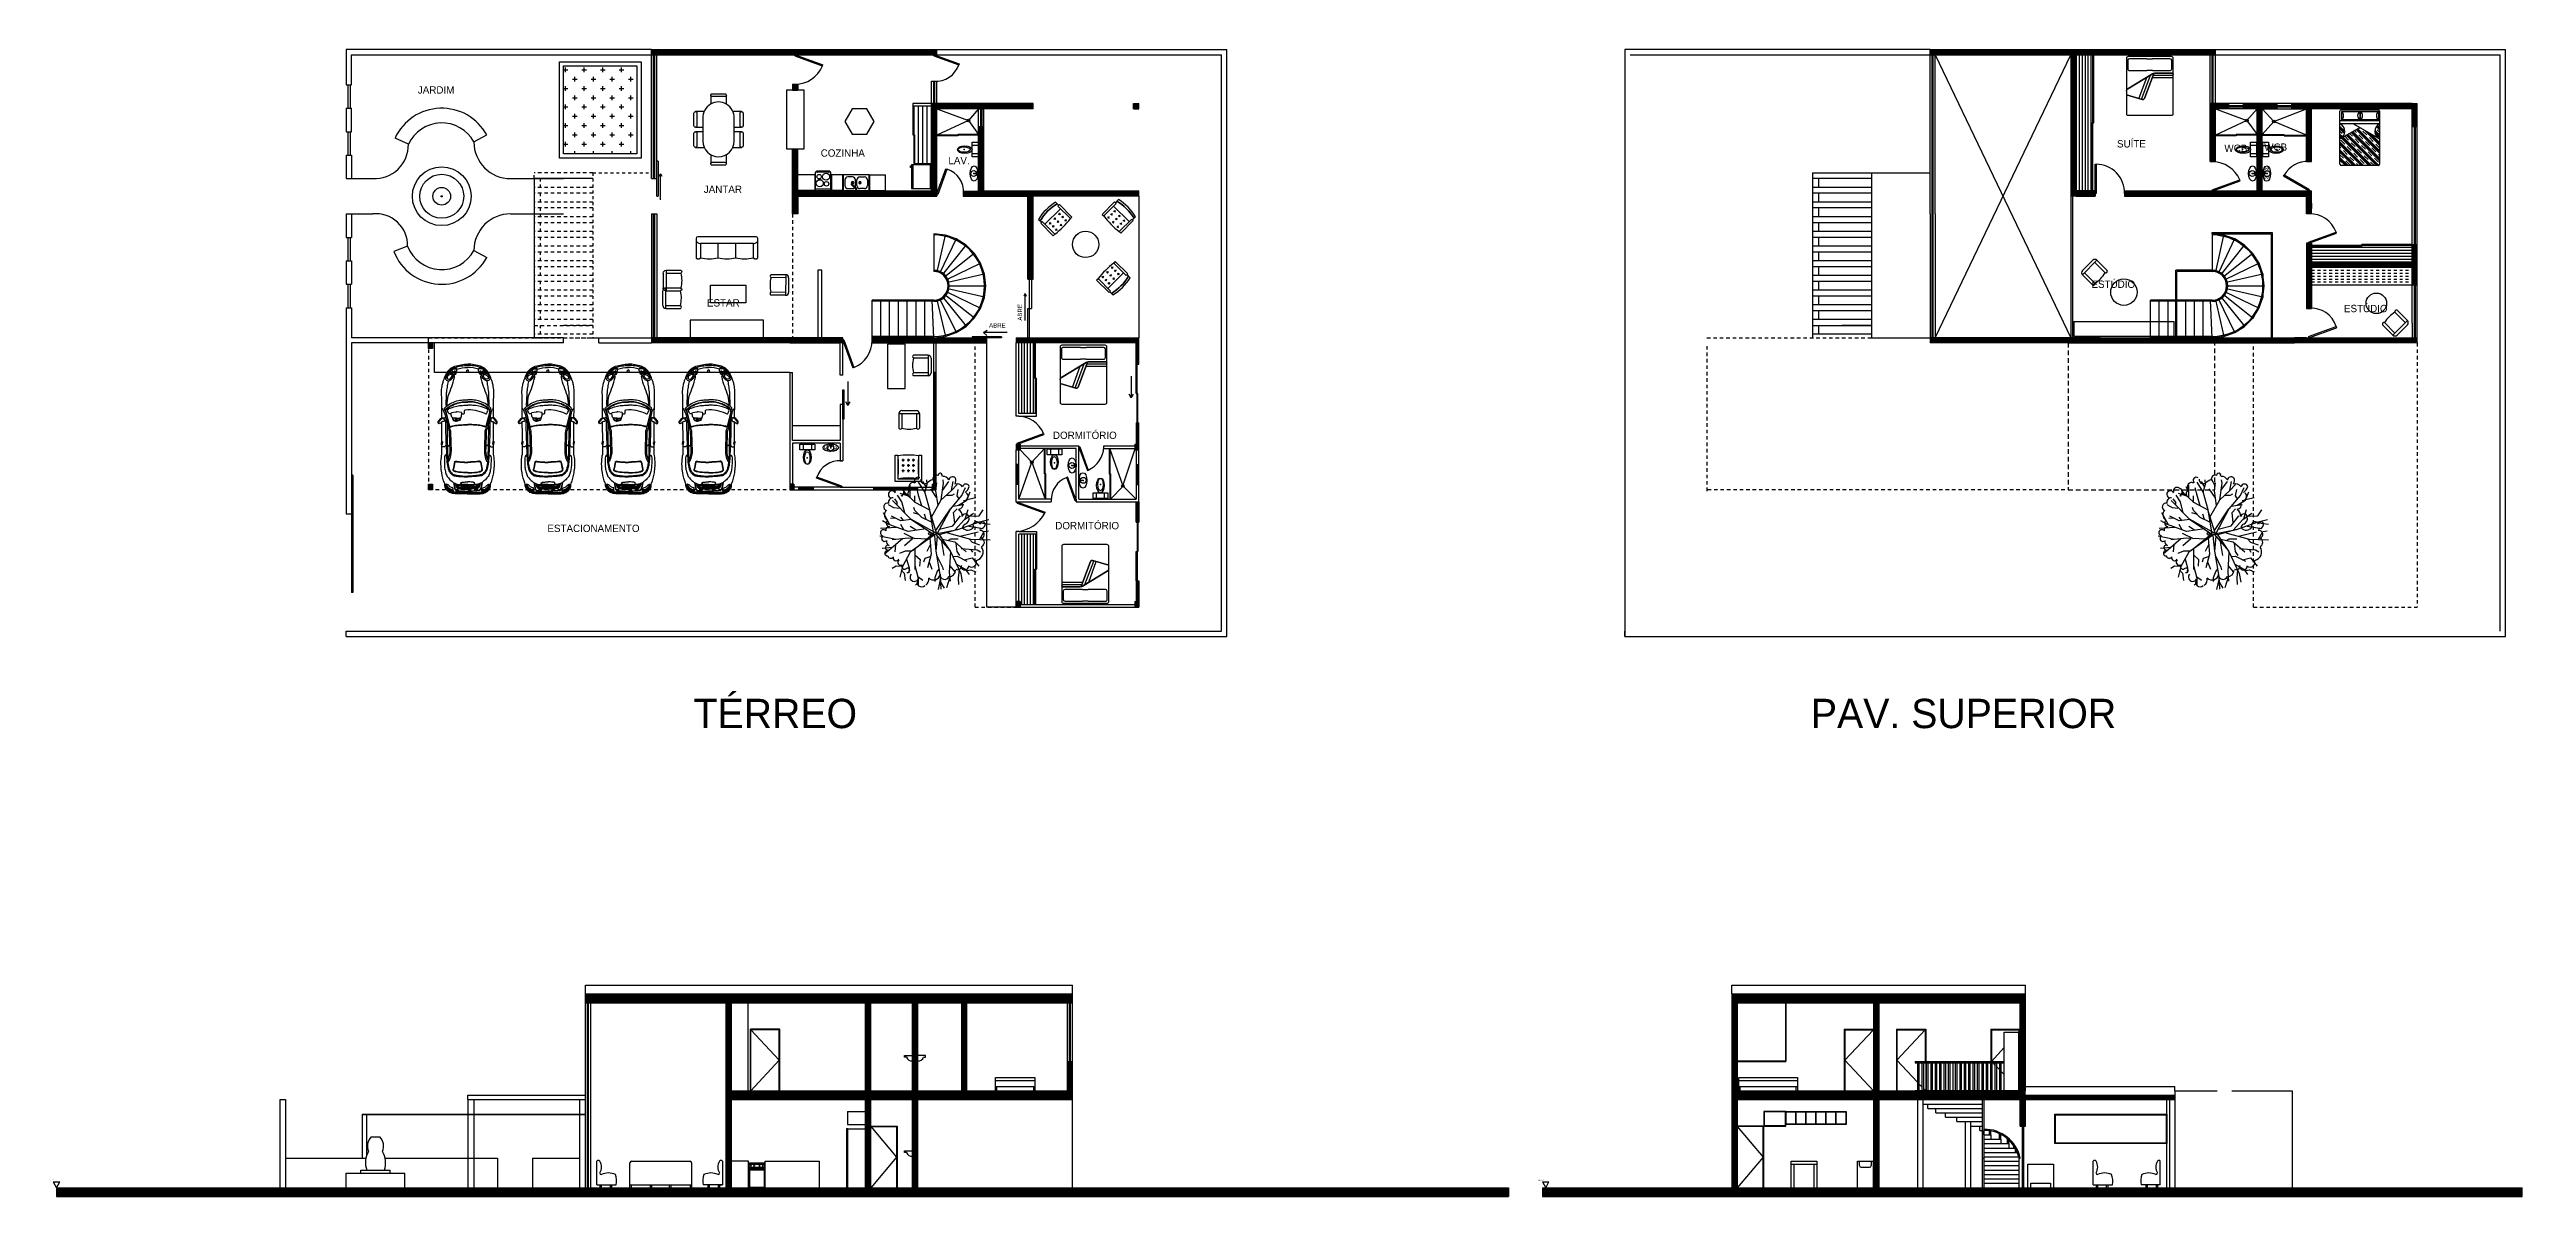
# Model space of a CAD drawing. Header units: millimetres. Extents: x 196 to 326, y -11 to 51.
# Drawn here: x 196.2 to 280.6, y 11.6 to 50.6 of the extents above; entities that cross this region are included whole.
import ezdxf

# ---------------------------------------------------------------- set-up
doc = ezdxf.new("R2010")
doc.units = ezdxf.units.MM
doc.header["$LTSCALE"] = 0.25
doc.linetypes.add('HIDDEN2', pattern=[4.7625, 3.175, -1.5875])
for name, color, linetype in [('BOXTER', 7, 'Continuous'), ('CARRERA911', 7, 'Continuous'), ('EQUIPMENT', 7, 'Continuous'), ('escaleras', 8, 'Continuous'), ('FIXTURES', 7, 'Continuous'), ('fuente', 5, 'Continuous'), ('herreria', 249, 'Continuous'), ('jardin', 3, 'Continuous'), ('mobiliario', 1, 'Continuous'), ('MOVABLE_FURNISHINGS', 7, 'Continuous'), ('muros piedra', 11, 'Continuous'), ('pergolas mad', 4, 'Continuous'), ('puertas', 204, 'Continuous'), ('repisas mad', 111, 'Continuous'), ('techos', 34, 'Continuous'), ('ventanas cris', 2, 'Continuous')]:
    doc.layers.add(name, color=color, linetype=linetype)

msp = doc.modelspace()

# ---------------------------------------------------------------- texts
for s, height, p in [('JARDIM', 0.25, (208.723, 49.147)), ('SUÍTE', 0.25, (266.61, 47.311)), ('WCB', 0.25, (270.269, 47.16)), ('WCB', 0.25, (271.627, 47.198)), ('COZINHA', 0.25, (222.447, 46.997)), ('LAV.', 0.25, (226.798, 46.742)), ('JANTAR', 0.25, (218.465, 45.761)), ('ESTÚDIO', 0.25, (265.742, 42.527)), ('ESTAR', 0.25, (218.572, 41.892)), ('ESTÚDIO', 0.25, (274.343, 41.699)), ('DORMITÓRIO', 0.25, (230.359, 37.379)), ('DORMITÓRIO', 0.25, (230.439, 34.3)), ('ESTACIONAMENTO', 0.25, (213.137, 34.208)), ('TÉRREO', 1, (218.114, 27.525)), ('PAV. SUPERIOR', 1, (256.181, 27.525))]:
    msp.add_text(s, height=height).set_placement(p)
at = {"char_height": 0.05, "width": 0.4182, "attachment_point": 1}
for insert in [(196.17, 12.14), (246.907, 12.14)]:
    msp.add_mtext('N 0.0', dxfattribs=dict(at, insert=insert))
at = {"layer": 'escaleras', "insert": (229.16, 41.41), "char_height": 0.15, "width": 0.7777, "attachment_point": 1, "rotation": 90}
msp.add_mtext('{\\fBankGothic Md BT|b0|i0|c0|p34;ABRE}', dxfattribs=at)
at = {"layer": 'escaleras', "insert": (228.183, 41.324), "char_height": 0.15, "width": 0.7777, "attachment_point": 1}
msp.add_mtext('{\\fBankGothic Md BT|b0|i0|c0|p34;ABRE}', dxfattribs=at)

# ---------------------------------------------------------------- blocks, each defined once
blk = doc.blocks.new('Cama')
for p, q in [((-0.099, 1.929), (0.094, 1.929)), ((0.094, 1.529), (-0.099, 1.529))]:
    blk.add_line(p, q)
at = {"layer": 'MOVABLE_FURNISHINGS', "color": 7, "linetype": 'Continuous'}
for p, q in [((-0.751, 1.876), (-0.751, 1.582)), ((-0.099, 1.929), (-0.691, 1.929)), ((0.686, 1.929), (0.094, 1.929)), ((0.746, 1.582), (0.746, 1.876)), ((-0.691, 1.529), (-0.099, 1.529)), ((0.094, 1.529), (0.686, 1.529))]:
    blk.add_line(p, q, dxfattribs=at)
for points in [[(-0.8, 0.82, -0.250283), (-0.751, 0.903), (0.091, 1.41, -0.060842), (0.134, 1.43, -0.086905), (0.2, 1.44), (0.741, 1.44, -0.414214), (0.8, 1.387), (0.8, 1.947, 0.414214), (0.741, 2), (-0.741, 2, 0.414214), (-0.8, 1.947)], [(0.8, 1.387, 0.414214), (0.741, 1.44), (0.2, 1.44, 0.086905), (0.134, 1.43), (-0.184, 0.577, -0.409267), (-0.26, 0.543), (-0.8, 0.697), (-0.8, 0.053, 0.414214), (-0.741, 0), (0.741, 0, 0.414214), (0.8, 0.053)], [(0.134, 1.43, 0.060842), (0.091, 1.41), (-0.751, 0.903, 0.250283), (-0.8, 0.82), (-0.8, 0.697), (-0.26, 0.543, 0.409267), (-0.184, 0.577)]]:
    blk.add_lwpolyline(points, format="xyb", close=True, dxfattribs=at)
for points in [[(-0.119, 1.28), (-0.378, 0.58)], [(0.015, 1.36), (-0.289, 0.56)], [(0.8, 1.28), (0.089, 1.28)], [(0.8, 1.36), (0.119, 1.36)]]:
    blk.add_lwpolyline(points, dxfattribs=at)
for centre, start, end in [((-0.694, 1.873), 86.98721, 176.98721), ((0.689, 1.873), 3.01279, 93.01279), ((-0.694, 1.585), 183.01279, 273.01279), ((0.689, 1.585), 266.98721, 356.98721)]:
    blk.add_arc(centre, 0.0564, start, end, dxfattribs=at)
blk = doc.blocks.new('A$C3FB740AB')
at = {"rotation": 90}
blk.add_blockref('Cama', (2, 0.8), dxfattribs=at)
blk = doc.blocks.new('CAR2_TOP')
at = {"layer": 'BOXTER'}
for p, q in [((-1.883, 0.769), (-1.88, 0.777)), ((0.299, 0.403), (0.365, 0.418)), ((0.299, 0.392), (0.365, 0.406)), ((0.299, 0.373), (0.365, 0.359)), ((0.299, 0.362), (0.365, 0.347)), ((-1.883, -0.767), (-1.88, -0.775))]:
    blk.add_line(p, q, dxfattribs=at)
for points in [[(-2.193, 0.001), (-2.185, 0.375, -0.076537), (-2.153, 0.555, -0.086757), (-2.092, 0.667, -0.10675), (-2.057, 0.695), (-2.015, 0.716, -0.003982), (-1.931, 0.755, -0.016266), (-1.85, 0.79, -0.052049), (-1.494, 0.886, -0.02824), (-1.263, 0.91, -0.041393), (-0.959, 0.899, -0.048157), (-0.858, 0.877), (-0.532, 0.877)], [(-0.539, 0.734, 0.024615), (-0.58, 0.769, -0.223398), (-0.61, 0.828, 0.00021), (-0.612, 0.877, 0.00021)], [(-0.532, 0.877, -0.3707), (-0.511, 0.891, 0.000614), (-0.474, 0.893)], [(-0.532, 0.877, 0.370699), (-0.511, 0.862, -0.000614), (-0.474, 0.861)], [(-0.53, 0.873, -0.309042), (-0.511, 0.883, 0.000614), (-0.474, 0.885)], [(-0.416, 0.877, 0.3707), (-0.437, 0.891, -0.000614), (-0.474, 0.893)], [(-0.418, 0.873, 0.309042), (-0.437, 0.883, -0.000614), (-0.474, 0.885)], [(-0.416, 0.877, -0.3707), (-0.437, 0.862, 0.000614), (-0.474, 0.861)], [(-0.416, 0.877, 0.002126), (0.245, 0.88)], [(0.311, 0.791), (0.285, 0.793), (0.26, 0.817), (0.254, 0.854), (0.249, 0.877), (0.225, 0.904), (0.201, 0.931), (0.188, 0.947), (0.182, 0.97), (0.186, 0.993), (0.206, 1.007), (0.24, 1.007), (0.284, 0.986), (0.36, 0.92), (0.378, 0.898), (0.386, 0.859), (0.384, 0.831, -0.22161), (0.368, 0.799, -0.22161)], [(0.184, 0.98), (0.19, 0.985), (0.224, 0.985), (0.267, 0.964), (0.343, 0.898), (0.362, 0.875), (0.369, 0.837), (0.368, 0.808, -0.062527), (0.366, 0.798, -0.062527)], [(0.381, 0.882, 0.000281), (0.469, 0.883, -0.004665), (0.933, 0.884, 0.006938), (1.229, 0.891, -0.055982), (1.454, 0.873, -0.021498), (1.594, 0.84, -0.021353), (1.704, 0.804, -0.022762), (1.887, 0.726, -0.203444), (2.138, 0.439, -0.07526), (2.212, 0.001, -0.07526)], [(-2.212, -0.001), (-2.212, 0.338, -0.055426), (-2.191, 0.522, -0.059428), (-2.157, 0.619, -0.097452), (-2.095, 0.7, -0.082707), (-1.994, 0.763, -0.136156), (-1.879, 0.777, 0.047635)], [(-2.212, 0.002), (-2.212, -0.336, 0.055426), (-2.191, -0.52, 0.059428), (-2.157, -0.618, 0.097452), (-2.095, -0.698, 0.082707), (-1.994, -0.761, 0.136156), (-1.879, -0.775, -0.047635)], [(-2.193, 0.001), (-2.185, -0.374, 0.076537), (-2.153, -0.553, 0.086757), (-2.092, -0.666, 0.10675), (-2.057, -0.694), (-2.015, -0.714, 0.003982), (-1.931, -0.754, 0.016266), (-1.85, -0.788, 0.052049), (-1.494, -0.884, 0.02824), (-1.263, -0.908, 0.041393), (-0.959, -0.897, 0.048157), (-0.858, -0.875), (-0.532, -0.875)], [(-2.16, 0.001), (-2.152, 0.381, -0.076537), (-2.12, 0.56, -0.119374), (-2.054, 0.672, -0.071149), (-2.021, 0.698), (-1.982, 0.721, -0.003982), (-1.898, 0.761, -0.005807), (-1.882, 0.769, -0.004362)], [(-2.16, 0.001), (-2.152, -0.379, 0.076537), (-2.12, -0.559, 0.119374), (-2.054, -0.671, 0.071149), (-2.021, -0.697), (-1.982, -0.72, 0.003982), (-1.898, -0.759, 0.005807), (-1.882, -0.767, 0.004362)], [(-1.821, 0.49), (-2.018, 0.455, 0.207319), (-2.091, 0.406, 0.101931), (-2.103, 0.375, 0.00876), (-2.112, 0.317, 0.038849), (-2.13, 0.001, 0.03739)], [(-1.821, -0.489), (-2.018, -0.453, -0.207319), (-2.091, -0.405, -0.101931), (-2.103, -0.373, -0.00876), (-2.112, -0.316, -0.038849), (-2.13, 0.001, -0.03739)], [(-2.119, 0.483, -0.075551), (-2.11, 0.547, -0.072826), (-2.08, 0.612, -0.056103), (-2.039, 0.662, -0.027417), (-2.001, 0.694, -0.098085), (-1.941, 0.724, 0.002459), (-1.88, 0.741, 0.002459)], [(-2.119, 0.483), (-2.049, 0.492, 0.060338), (-2.009, 0.502, -0.005591), (-1.995, 0.554, -0.137482), (-1.965, 0.604, 0.014112), (-1.921, 0.648, 0.101805), (-1.889, 0.7, 0.064537), (-1.88, 0.741, 0.064537)], [(-1.831, 0.474), (-2.005, 0.443, 0.207319), (-2.079, 0.394, 0.101931), (-2.091, 0.363, 0.00876), (-2.099, 0.305, 0.03739), (-2.117, 0.001, 0.03739)], [(-1.831, -0.473), (-2.005, -0.441, -0.207319), (-2.079, -0.393, -0.101931), (-2.091, -0.361, -0.00876), (-2.099, -0.304, -0.03739), (-2.117, 0.001, -0.03739)], [(-2.079, 0.488, -0.060664), (-2.07, 0.539, -0.072826), (-2.04, 0.604, -0.056103), (-1.999, 0.654, -0.027417), (-1.961, 0.686, -0.098085), (-1.901, 0.716, 0.000743), (-1.883, 0.722)], [(-1.857, 0.418), (-1.941, 0.403, 0.207319), (-2.014, 0.354, 0.101931), (-2.026, 0.323, 0.00876), (-2.035, 0.265, 0.032481), (-2.053, 0.001)], [(-1.857, -0.416), (-1.941, -0.401, -0.207319), (-2.014, -0.353, -0.101931), (-2.026, -0.321, -0.00876), (-2.035, -0.264, -0.032481), (-2.053, 0.001)], [(-1.968, 0.394, 0.0341), (-1.977, 0.382, 0.101931), (-1.99, 0.351, 0.00876), (-1.998, 0.293, 0.035895), (-2.016, 0.001, 0.035895)], [(-1.968, -0.392, -0.0341), (-1.977, -0.38, -0.101931), (-1.99, -0.349, -0.00876), (-1.998, -0.292, -0.035895), (-2.016, 0.001, -0.035895)], [(-1.922, 0.406, 0.056082), (-1.937, 0.387, 0.101931), (-1.95, 0.356, 0.00876), (-1.958, 0.298, 0.036536), (-1.976, 0.001, 0.036536)], [(-1.922, -0.405, -0.056082), (-1.937, -0.386, -0.101931), (-1.95, -0.354, -0.00876), (-1.958, -0.297, -0.036536), (-1.976, 0.001, -0.036536)], [(-1.871, 0.415, 0.088206), (-1.897, 0.387, 0.101931), (-1.909, 0.356, 0.00876), (-1.918, 0.298, 0.036536), (-1.936, 0.001, 0.036536)], [(-1.871, -0.414, -0.088206), (-1.897, -0.386, -0.101931), (-1.909, -0.354, -0.00876), (-1.918, -0.297, -0.036536), (-1.936, 0.001, -0.036536)], [(-0.868, 0.723), (-0.905, 0.763, 0.209375), (-0.976, 0.795, 0.008786), (-1.241, 0.793, 0.052376), (-1.407, 0.771, 0.022093), (-1.552, 0.729, 0.108048), (-1.668, 0.658, 0.061356), (-1.782, 0.543, 0.068655), (-1.848, 0.441, 0.073523), (-1.895, 0.247, 0.014318), (-1.912, 0.073, 0.013039), (-1.915, 0.001, 0.013039)], [(-0.868, -0.722), (-0.905, -0.762, -0.209375), (-0.976, -0.794, -0.008786), (-1.241, -0.791, -0.052376), (-1.407, -0.769, -0.022093), (-1.552, -0.728, -0.108048), (-1.668, -0.656, -0.061356), (-1.782, -0.542, -0.068655), (-1.848, -0.439, -0.073523), (-1.895, -0.245, -0.014318), (-1.912, -0.071, -0.013039), (-1.915, 0.001, -0.013039)], [(-1.894, 0.001, 0.004647), (-1.883, 0.204, -0.212789), (-1.871, 0.229, -0.225042), (-1.85, 0.234, -0.010282), (-1.835, 0.23, -0.358153), (-1.824, 0.216, 0.030605), (-1.815, 0.19), (-1.81, 0.152, -0.044318), (-1.803, 0.001, -0.044318)], [(-1.894, 0.001, -0.004647), (-1.883, -0.203, 0.212789), (-1.871, -0.227, 0.225042), (-1.85, -0.232, 0.010282), (-1.835, -0.229, 0.358153), (-1.824, -0.215, -0.030605), (-1.815, -0.189), (-1.81, -0.151, 0.044318), (-1.803, 0.001, 0.044318)], [(0.292, 0.758, 0.013204), (-0.557, 0.736, -0.006823), (-0.938, 0.721, -0.002349), (-1.128, 0.708, 0.035892), (-1.354, 0.666, 0.099022), (-1.473, 0.613, 0.0549), (-1.547, 0.542, 0.134174), (-1.596, 0.437, 0.023136), (-1.618, 0.254, 0.011713), (-1.632, 0.001, 0.011713)], [(0.292, -0.757, -0.013204), (-0.557, -0.735, 0.006823), (-0.938, -0.72, 0.002349), (-1.128, -0.707, -0.035892), (-1.354, -0.664, -0.099022), (-1.473, -0.611, -0.0549), (-1.547, -0.54, -0.134174), (-1.596, -0.436, -0.023136), (-1.618, -0.253, -0.011713), (-1.632, 0.001, -0.011713)], [(0.165, 0.704, 0.010667), (-0.52, 0.697, -0.006823), (-0.902, 0.691, -0.002349), (-1.092, 0.682, 0.035892), (-1.319, 0.645, 0.099022), (-1.439, 0.595, 0.0549), (-1.515, 0.525, 0.134174), (-1.566, 0.422, 0.023136), (-1.592, 0.239, 0.011039), (-1.611, 0.001, 0.011039)], [(0.165, -0.702, -0.010667), (-0.52, -0.696, 0.006823), (-0.902, -0.69, 0.002349), (-1.092, -0.681, -0.035892), (-1.319, -0.643, -0.099022), (-1.439, -0.593, -0.0549), (-1.515, -0.524, -0.134174), (-1.566, -0.42, -0.023136), (-1.592, -0.238, -0.011039), (-1.611, 0.001, -0.011039)], [(0.597, 0.761), (0.124, 0.647, 0.053281), (0.096, 0.637, 0.257952), (0.079, 0.613, 0.069501), (0.08, 0.576, 0.029071), (0.096, 0.509, -0.06163), (0.128, 0.311, -0.023841), (0.139, 0.089, -0.020054), (0.142, 0.001, -0.020054)], [(0.597, -0.76), (0.124, -0.646, -0.053281), (0.096, -0.636, -0.257952), (0.079, -0.612, -0.069501), (0.08, -0.575, -0.029071), (0.096, -0.507, 0.06163), (0.128, -0.309, 0.023841), (0.139, -0.087, 0.020054), (0.142, 0.001, 0.020054)], [(0.6, 0.749), (0.127, 0.635, 0.053281), (0.102, 0.626, 0.257952), (0.092, 0.612, 0.069501), (0.093, 0.578, 0.029071), (0.108, 0.512, -0.06151), (0.14, 0.311, -0.023756), (0.152, 0.089, -0.019965), (0.154, 0.001, -0.019965)], [(0.6, -0.748), (0.127, -0.634, -0.053281), (0.102, -0.625, -0.257952), (0.092, -0.611, -0.069501), (0.093, -0.577, -0.029071), (0.108, -0.511, 0.06151), (0.14, -0.31, 0.023756), (0.152, -0.088, 0.019965), (0.154, 0.001, 0.019965)], [(0.391, 0.526, 0.358011), (0.278, 0.445, 0.087142), (0.273, 0.383)], [(0.391, 0.24, -0.358011), (0.278, 0.32, -0.087142), (0.273, 0.383)], [(0.307, 0.744), (0.293, 0.753), (0.298, 0.769), (0.309, 0.78), (0.311, 0.796, -0.504918), (0.325, 0.803, -0.045684), (0.373, 0.798, -0.242065), (0.39, 0.784, -0.032414), (0.399, 0.759, -0.143073)], [(0.381, 0.514, 0.316561), (0.306, 0.445, 0.087142), (0.3, 0.383)], [(0.381, 0.251, -0.316561), (0.306, 0.32, -0.087142), (0.3, 0.383)], [(0.366, 0.383), (0.371, 0.481, -0.352581), (0.434, 0.551, 0.008047), (0.517, 0.567), (0.517, 0.617, -0.270521), (0.535, 0.647, 0.000614), (0.61, 0.69, -0.331797), (0.651, 0.685, -0.11427), (0.726, 0.569, -0.074246), (0.807, 0.176, -0.021686), (0.809, 0.001, -0.021686)], [(0.366, 0.383), (0.371, 0.284, 0.352581), (0.434, 0.214, -0.008047), (0.517, 0.199), (0.517, 0.148)], [(0.381, -0.88, -0.000281), (0.469, -0.881, 0.004665), (0.933, -0.883, -0.006938), (1.229, -0.889, 0.055982), (1.454, -0.872, 0.021498), (1.594, -0.839, 0.021353), (1.704, -0.803, 0.022762), (1.887, -0.724, 0.203444), (2.138, -0.438, 0.07526), (2.212, 0.001, 0.07526)], [(0.517, 0.567, -0.146365), (0.564, 0.552), (0.584, 0.403, -0.020696), (0.585, 0.383, -0.020696)], [(0.517, 0.199, 0.146365), (0.564, 0.213), (0.584, 0.362, 0.020696), (0.585, 0.383, 0.020696)], [(0.517, 0.148, 0.460181), (0.554, 0.113), (0.629, 0.107, -0.361883), (0.658, 0.078, -0.136022), (0.54, -0.572, -0.015575)], [(0.54, -0.572), (0.517, -0.615, 0.270521), (0.535, -0.646, -0.000614), (0.61, -0.689, 0.331797), (0.651, -0.683, 0.11427), (0.726, -0.568, 0.074246), (0.807, -0.175, 0.021686), (0.809, 0.001)], [(0.597, 0.761), (0.625, 0.765, -0.220404), (0.66, 0.755, -0.037374), (0.707, 0.706, -0.064028), (0.831, 0.511, -0.05126), (0.908, 0.289, -0.061449), (0.931, 0.085, 0.008235), (0.931, 0.001, 0.008235)], [(0.597, -0.76), (0.625, -0.764, 0.220404), (0.66, -0.753, 0.037374), (0.707, -0.704, 0.064028), (0.831, -0.509, 0.05126), (0.908, -0.288, 0.061449), (0.931, -0.084, -0.008235), (0.931, 0.001, -0.008235)], [(0.599, 0.749), (0.626, 0.753, -0.220404), (0.651, 0.745, -0.037374), (0.697, 0.698, -0.064028), (0.819, 0.506, -0.05126), (0.896, 0.287, -0.061449), (0.918, 0.085, 0.008235), (0.919, 0, 0.008235)], [(0.599, -0.748), (0.626, -0.751, 0.220404), (0.651, -0.744, 0.037374), (0.697, -0.696, 0.064028), (0.819, -0.504, 0.05126), (0.896, -0.285, 0.061449), (0.918, -0.084, -0.008235), (0.919, 0.001, -0.008235)], [(0.642, 0.783), (0.688, 0.793, -0.220404), (0.723, 0.782, -0.037374), (0.77, 0.733, -0.064028), (0.894, 0.538, -0.05126), (0.971, 0.317, -0.061449), (0.994, 0.113, 0.010916), (0.995, 0.001, 0.008235)], [(0.642, -0.781), (0.688, -0.791, 0.220404), (0.723, -0.781, 0.037374), (0.77, -0.732, 0.064028), (0.894, -0.537, 0.05126), (0.971, -0.315, 0.061449), (0.994, -0.111, -0.010916), (0.995, 0.001, -0.008235)], [(0.8, 0.731), (1.203, 0.719, -0.03271), (1.324, 0.708, 0.00658), (1.529, 0.678, -0.040733), (1.616, 0.659, -0.249875)], [(0.806, 0.701, -0.028311), (1.135, 0.665, 0.046105), (1.763, 0.452, 0.219439), (1.828, 0.465, -0.325452)], [(1.818, 0.748), (1.763, 0.763, 0.15571), (1.716, 0.761, 0.128859), (1.667, 0.727, 0.172618), (1.648, 0.678, 0.012779), (1.648, 0.638, 0.149305), (1.663, 0.593, 0.057452), (1.697, 0.556, 0.039867), (1.758, 0.511, 0.038453), (1.79, 0.494, 0.044126), (1.835, 0.479), (1.846, 0.463, -0.151431), (1.855, 0.437, 0.389635), (1.893, 0.399), (1.955, 0.381, 0.094342), (2.044, 0.371, 0.108453), (2.068, 0.379, 0.290912), (2.083, 0.407, 0.205966), (1.933, 0.7, 0.700887)], [(1.818, 0.748, -0.118384), (1.984, 0.61, -0.125214), (2.047, 0.457, -0.057098), (2.047, 0.388, 1.07298)], [(1.929, 0.522, 0.247528), (1.912, 0.526, 0.056791), (1.893, 0.518, 0.281439), (1.88, 0.495, 0.017622), (1.882, 0.462, 0.327274), (1.91, 0.43, -0.021137), (1.946, 0.42, 0.219354), (1.974, 0.424, 0.356278), (1.978, 0.435, 0.072558), (1.968, 0.452, 0.066843), (1.957, 0.463), (1.942, 0.511), (1.929, 0.522)], [(1.942, 0.603), (1.935, 0.586), (1.935, 0.558, -0.04992), (1.933, 0.539, 0.494644), (1.946, 0.524, -0.100112), (1.974, 0.52, 0.588914), (1.993, 0.537, 0.119485), (1.98, 0.563, -0.013341), (1.957, 0.591, 0.140517), (1.942, 0.603, -0.473723)], [(2.042, 0.371, -0.063252), (2.096, 0.001, -0.063252)], [(2.042, -0.37, 0.063252), (2.096, 0.001, 0.063252)], [(2.059, 0.522, -0.046386), (2.095, 0.439, -0.07526), (2.169, 0.001)], [(2.059, -0.52, 0.046386), (2.095, -0.438, 0.07526), (2.169, 0.001)], [(-2.119, -0.482), (-2.049, -0.49, -0.060338), (-2.009, -0.5, 0.005591), (-1.995, -0.553, 0.137482), (-1.965, -0.603, -0.014112), (-1.921, -0.646, -0.101805), (-1.889, -0.699, -0.064537), (-1.88, -0.74, -0.064537)], [(-2.119, -0.482, 0.075551), (-2.11, -0.545, 0.072826), (-2.08, -0.61, 0.056103), (-2.039, -0.66, 0.027417), (-2.001, -0.693, 0.098085), (-1.941, -0.723, -0.002459), (-1.88, -0.74, -0.002459)], [(-2.079, -0.487, 0.060664), (-2.07, -0.538, 0.072826), (-2.04, -0.603, 0.056103), (-1.999, -0.653, 0.027417), (-1.961, -0.685, 0.098085), (-1.901, -0.715, -0.000743), (-1.883, -0.72)], [(-0.539, -0.732, -0.024615), (-0.58, -0.767, 0.223398), (-0.61, -0.827, -0.00021), (-0.612, -0.875, -0.00021)], [(0.311, -0.789), (0.285, -0.792), (0.26, -0.815), (0.254, -0.853), (0.249, -0.875), (0.225, -0.902), (0.201, -0.93), (0.188, -0.946), (0.182, -0.968), (0.186, -0.992), (0.206, -1.006), (0.24, -1.006), (0.284, -0.985), (0.36, -0.919), (0.378, -0.896), (0.386, -0.858), (0.384, -0.829, 0.22161), (0.368, -0.797, 0.22161)], [(0.184, -0.979), (0.19, -0.983), (0.224, -0.983), (0.267, -0.962), (0.343, -0.896), (0.362, -0.874), (0.369, -0.835), (0.368, -0.807, 0.062527), (0.366, -0.796, 0.062527)], [(0.307, -0.743), (0.293, -0.751), (0.298, -0.768), (0.309, -0.779), (0.311, -0.794, 0.504918), (0.325, -0.802, 0.045684), (0.373, -0.796, 0.242065), (0.39, -0.782, 0.032414), (0.399, -0.758, 0.143073)], [(0.8, -0.729), (1.203, -0.718, 0.03271), (1.324, -0.707, -0.00658), (1.529, -0.677, 0.040733), (1.616, -0.658, 0.249875)], [(0.806, -0.699, 0.028311), (1.135, -0.663, -0.046105), (1.763, -0.451, -0.219439), (1.828, -0.464, 0.325452)], [(1.818, -0.746), (1.763, -0.761, -0.15571), (1.716, -0.759, -0.128859), (1.667, -0.725, -0.172618), (1.648, -0.677, -0.012779), (1.648, -0.637, -0.149305), (1.663, -0.592, -0.057452), (1.697, -0.554, -0.039867), (1.758, -0.509, -0.038453), (1.79, -0.492, -0.044126), (1.835, -0.477), (1.846, -0.462, 0.151431), (1.855, -0.436, -0.389635), (1.893, -0.398), (1.955, -0.379, -0.094342), (2.044, -0.37, -0.108453), (2.068, -0.377, -0.290912), (2.083, -0.406, -0.205966), (1.933, -0.699, -0.700887)], [(1.818, -0.746, 0.118384), (1.984, -0.609, 0.125214), (2.047, -0.456, 0.057098), (2.047, -0.387, -1.07298)], [(1.929, -0.52, -0.247528), (1.912, -0.524, -0.056791), (1.893, -0.517, -0.281439), (1.88, -0.494, -0.017622), (1.882, -0.46, -0.327274), (1.91, -0.428, 0.021137), (1.946, -0.419, -0.219354), (1.974, -0.422, -0.356278), (1.978, -0.434, -0.072558), (1.968, -0.451, -0.066843), (1.957, -0.462), (1.942, -0.509), (1.929, -0.52)], [(1.942, -0.601), (1.935, -0.584), (1.935, -0.556, 0.04992), (1.933, -0.537, -0.494644), (1.946, -0.522, 0.100112), (1.974, -0.518, -0.588914), (1.993, -0.535, -0.119485), (1.98, -0.562, 0.013341), (1.957, -0.59, -0.140517), (1.942, -0.601, 0.473723)], [(-0.532, -0.875, -0.370699), (-0.511, -0.86, 0.000614), (-0.474, -0.859)], [(-0.532, -0.875, 0.3707), (-0.511, -0.89, -0.000614), (-0.474, -0.891)], [(-0.53, -0.871, 0.309042), (-0.511, -0.882, -0.000614), (-0.474, -0.883)], [(-0.416, -0.875, 0.3707), (-0.437, -0.86, -0.000614), (-0.474, -0.859)], [(-0.418, -0.871, -0.309042), (-0.437, -0.882, 0.000614), (-0.474, -0.883)], [(-0.416, -0.875, -0.3707), (-0.437, -0.89, 0.000614), (-0.474, -0.891)], [(-0.416, -0.875, -0.002126), (0.245, -0.879)]]:
    blk.add_lwpolyline(points, format="xyb", dxfattribs=at)
for points in [[(0.545, 0.791), (0.631, 0.822), (0.68, 0.851), (0.714, 0.885)], [(0.545, 0.791), (0.081, 0.681)], [(1.759, 0.718), (1.727, 0.704), (1.709, 0.691), (1.694, 0.657), (1.703, 0.622), (1.727, 0.59), (1.765, 0.554), (1.805, 0.533), (1.854, 0.524), (1.886, 0.546), (1.899, 0.574), (1.899, 0.614), (1.886, 0.659), (1.854, 0.697), (1.807, 0.719), (1.759, 0.718)], [(1.841, 0.526), (1.841, 0.526), (1.854, 0.554), (1.854, 0.594), (1.841, 0.639), (1.809, 0.677), (1.762, 0.699), (1.715, 0.697)], [(1.938, -0.001), (1.943, 0.04), (2.007, 0.029), (2.023, 0.001)], [(1.938, 0.002), (1.943, -0.039), (2.007, -0.028), (2.023, 0.001)], [(0.545, -0.79), (0.081, -0.68)], [(0.545, -0.79), (0.631, -0.821), (0.68, -0.849), (0.714, -0.883)], [(1.759, -0.716), (1.727, -0.703), (1.709, -0.69), (1.694, -0.656), (1.703, -0.62), (1.727, -0.588), (1.765, -0.552), (1.805, -0.532), (1.854, -0.522), (1.886, -0.545), (1.899, -0.573), (1.899, -0.613), (1.886, -0.658), (1.854, -0.695), (1.807, -0.718), (1.759, -0.716)], [(1.841, -0.525), (1.841, -0.525), (1.854, -0.553), (1.854, -0.593), (1.841, -0.638), (1.809, -0.675), (1.762, -0.698), (1.715, -0.696)]]:
    blk.add_lwpolyline(points, dxfattribs=at)
at = {"layer": 'CARRERA911'}
for p, q in [((-1.132, 0.439), (-1.371, 0.485)), ((-1.129, 0.451), (-1.369, 0.498)), ((-0.558, 0.696), (-0.589, 0.616)), ((-0.537, 0.697), (-0.568, 0.617)), ((-1.132, -0.438), (-1.371, -0.484)), ((-1.129, -0.45), (-1.369, -0.496)), ((-0.558, -0.695), (-0.589, -0.614)), ((-0.537, -0.695), (-0.568, -0.615))]:
    blk.add_line(p, q, dxfattribs=at)
for points in [[(-1.498, 0.001), (-1.491, 0.146), (-1.484, 0.231), (-1.477, 0.298), (-1.469, 0.351), (-1.461, 0.392), (-1.453, 0.423), (-1.445, 0.445), (-1.438, 0.462), (-1.431, 0.475), (-1.424, 0.485), (-1.417, 0.493), (-1.409, 0.497), (-1.401, 0.5), (-1.392, 0.501), (-1.381, 0.5), (-1.369, 0.498)], [(-1.498, 0.001), (-1.491, -0.144), (-1.484, -0.229), (-1.477, -0.297), (-1.469, -0.35), (-1.461, -0.391), (-1.453, -0.421), (-1.445, -0.444), (-1.438, -0.461), (-1.431, -0.474), (-1.424, -0.484), (-1.417, -0.491), (-1.409, -0.496), (-1.401, -0.499), (-1.392, -0.499), (-1.381, -0.498), (-1.369, -0.496)], [(-1.486, 0), (-1.478, 0.145), (-1.472, 0.229), (-1.465, 0.297), (-1.457, 0.349), (-1.449, 0.389), (-1.441, 0.419), (-1.434, 0.441), (-1.427, 0.457), (-1.42, 0.469), (-1.414, 0.477), (-1.409, 0.483), (-1.404, 0.486), (-1.399, 0.488), (-1.392, 0.488), (-1.383, 0.487), (-1.371, 0.485)], [(-1.486, 0.001), (-1.478, -0.144), (-1.472, -0.228), (-1.465, -0.295), (-1.457, -0.348), (-1.449, -0.388), (-1.441, -0.417), (-1.434, -0.439), (-1.427, -0.455), (-1.42, -0.467), (-1.414, -0.476), (-1.409, -0.481), (-1.404, -0.485), (-1.399, -0.486), (-1.392, -0.487), (-1.383, -0.486), (-1.371, -0.484)], [(-1.135, 0.44), (-1.126, 0.435), (-1.12, 0.431), (-1.116, 0.427), (-1.113, 0.421), (-1.112, 0.413), (-1.111, 0.401), (-1.112, 0.385), (-1.114, 0.364), (-1.117, 0.339), (-1.121, 0.307), (-1.125, 0.269), (-1.129, 0.224), (-1.133, 0.17), (-1.136, 0.107), (-1.139, 0.001)], [(-1.135, -0.439), (-1.126, -0.434), (-1.12, -0.429), (-1.116, -0.425), (-1.113, -0.42), (-1.112, -0.411), (-1.111, -0.4), (-1.112, -0.383), (-1.114, -0.363), (-1.117, -0.337), (-1.121, -0.306), (-1.125, -0.268), (-1.129, -0.222), (-1.133, -0.169), (-1.136, -0.106), (-1.139, 0)], [(-1.129, 0.451), (-1.119, 0.446), (-1.111, 0.44), (-1.105, 0.433), (-1.102, 0.425), (-1.099, 0.414), (-1.099, 0.401), (-1.1, 0.384), (-1.102, 0.363), (-1.105, 0.337), (-1.108, 0.306), (-1.112, 0.268), (-1.116, 0.223), (-1.12, 0.169), (-1.123, 0.107), (-1.126, 0.001)], [(-1.129, -0.45), (-1.119, -0.444), (-1.111, -0.439), (-1.105, -0.432), (-1.102, -0.424), (-1.099, -0.413), (-1.099, -0.4), (-1.1, -0.383), (-1.102, -0.362), (-1.105, -0.336), (-1.108, -0.304), (-1.112, -0.266), (-1.116, -0.221), (-1.12, -0.168), (-1.123, -0.105), (-1.126, 0.001)]]:
    blk.add_lwpolyline(points, dxfattribs=at)
for points in [[(0.124, 0.647, 0.02035), (-0.064, 0.589, -0.001309), (-0.733, 0.567, -0.124047), (-1.09, 0.646, -0.239135), (-1.115, 0.68, -0.239135)], [(0.081, 0.681, 0.019279), (-0.073, 0.633, -0.001296), (-0.734, 0.612, -0.122005), (-1.065, 0.683, -0.122005)], [(0.124, -0.646, -0.02035), (-0.064, -0.587, 0.001309), (-0.733, -0.566, 0.124047), (-1.09, -0.645, 0.239135), (-1.115, -0.678, 0.239135)], [(0.081, -0.68, -0.019279), (-0.073, -0.631, 0.001296), (-0.734, -0.61, 0.122005), (-1.065, -0.682, 0.122005)]]:
    blk.add_lwpolyline(points, format="xyb", dxfattribs=at)
blk = doc.blocks.new('autop20')
at = {"layer": 'CARRERA911'}
blk.add_blockref('CAR2_TOP', (129.991, 47.496), dxfattribs=at)
blk = doc.blocks.new('wc2')
for p, q in [((-0.137, 0), (-0.137, -0.2)), ((0.137, 0), (0.137, -0.2))]:
    blk.add_line(p, q)
blk.add_lwpolyline([(-0.25, 0), (0.25, 0), (0.25, -0.2), (-0.25, -0.2)], close=True)
for centre, major_axis, ratio in [((0, -0.45), (0, -0.25), 0.517442), ((-0.001, -0.475), (0, -0.211), 0.429153)]:
    blk.add_ellipse(centre, major_axis=major_axis, ratio=ratio)
blk.add_point((-0.001, -0.475))
blk = doc.blocks.new('lava3')
h = blk.add_hatch()
h.set_pattern_fill('SWAMP', color=256, scale=0.002, style=0)
h.set_pattern_definition([(0, (-233.575846, -189.349893), (0.0254, 0.043994), [0.00635, -0.04445]), (90, (-233.57267, -189.349893), (-0.0254, 0.043994), [0.003175, -0.0848132]), (90, (-233.571877, -189.349893), (-0.0254, 0.043994), [0.00254, -0.0854482]), (90, (-233.573465, -189.349893), (-0.0254, 0.043994), [0.00254, -0.0854482]), (60, (-233.571084, -189.349893), (-0.0253999216, 0.043994045), [0.002032, -0.048768]), (120, (-233.57426, -189.349893), (-0.0507999216, 4.5e-08), [0.002032, -0.048768])])
edge = h.paths.add_edge_path()
edge.add_ellipse((0, -0.132), major_axis=(-0.262, 0), ratio=0.505195, start_angle=0, end_angle=360)
edge.add_line((0, -0.001), (0, -0.01))
edge.add_line((0, -0.01), (0.01, -0.01))
edge.add_line((0.01, -0.01), (0.01, -0.043))
edge.add_arc((0, -0.142), 0.1, 0, 84.26083, ccw=False)
edge.add_arc((0, -0.142), 0.1, -180.00002, 0.00002, ccw=False)
edge.add_arc((0, -0.142), 0.1, 95.73917, 180, ccw=False)
edge.add_line((-0.01, -0.043), (-0.01, -0.01))
edge.add_line((-0.01, -0.01), (0, -0.01))
edge.add_line((0, -0.01), (0, -0.001))
for p, q in [((0, -0.01), (0, 0)), ((-0.01, -0.11), (-0.01, -0.01)), ((-0.01, -0.01), (0.01, -0.01)), ((0.01, -0.11), (-0.01, -0.11)), ((0, -0.142), (0, -0.01)), ((0.01, -0.01), (0.01, -0.11))]:
    blk.add_line(p, q)
blk.add_circle((0, -0.142), 0.1)
blk.add_ellipse((0, -0.132), major_axis=(-0.262, 0), ratio=0.505195)
for p in [(-0.053, -0.026), (0, -0.142), (0.053, -0.026)]:
    blk.add_point(p)
blk = doc.blocks.new('E59')
for p, q in [((-0.105, 0.374), (-0.126, 0.454)), ((-0.097, 0.378), (-0.086, 0.463)), ((-0.024, 0.414), (-0.03, 0.451)), ((0.04, 0.298), (0.048, 0.463)), ((-0.33, 0.224), (-0.397, 0.255)), ((-0.29, 0.267), (-0.36, 0.295)), ((-0.215, 0.129), (-0.33, 0.224)), ((-0.295, 0.27), (-0.314, 0.341)), ((-0.247, 0.196), (-0.29, 0.267)), ((-0.239, 0.147), (-0.252, 0.239)), ((-0.132, 0.252), (-0.212, 0.276)), ((-0.156, 0.371), (-0.207, 0.405)), ((-0.126, 0.246), (-0.18, 0.322)), ((-0.073, 0.147), (-0.158, 0.212)), ((-0.153, 0.292), (-0.156, 0.371)), ((-0.035, 0.163), (-0.126, 0.246)), ((-0.04, 0.19), (-0.105, 0.374)), ((-0.07, 0.282), (-0.048, 0.405)), ((0.046, 0.374), (-0.024, 0.414)), ((0.016, 0.209), (-0.021, 0.362)), ((-0.013, 0.101), (0.04, 0.298)), ((0.038, 0.285), (0.067, 0.31)), ((0.064, 0.163), (0.15, 0.261)), ((0.067, 0.31), (0.089, 0.374)), ((0.121, 0.218), (0.132, 0.353)), ((0.126, 0.298), (0.153, 0.313)), ((0.132, 0.353), (0.148, 0.381)), ((0.14, 0.123), (0.333, 0.215)), ((0.185, 0.184), (0.228, 0.267)), ((0.199, 0.31), (0.271, 0.368)), ((0.218, 0.242), (0.199, 0.31)), ((0.255, 0.178), (0.295, 0.252)), ((0.295, 0.252), (0.341, 0.285)), ((0.301, 0.301), (0.32, 0.341)), ((0.309, 0.267), (0.301, 0.301)), ((0.333, 0.215), (0.408, 0.227)), ((-0.411, 0.009), (-0.467, -0.021)), ((-0.435, 0.068), (-0.462, 0.064)), ((-0.373, 0.135), (-0.449, 0.15)), ((-0.373, 0.058), (-0.449, 0.114)), ((-0.368, 0.003), (-0.438, 0.012)), ((-0.293, 0.049), (-0.435, 0.068)), ((-0.368, 0.132), (-0.424, 0.184)), ((-0.314, 0.009), (-0.387, -0.04)), ((-0.328, 0.184), (-0.381, 0.193)), ((-0.293, 0.049), (-0.373, 0.135)), ((-0.244, 0.021), (-0.368, 0.003)), ((-0.333, 0.141), (-0.344, 0.16)), ((-0.333, 0.092), (-0.333, 0.141)), ((-0.301, 0.2), (-0.328, 0.184)), ((-0.145, -0.034), (-0.293, 0.049)), ((-0.185, 0.153), (-0.215, 0.184)), ((-0.032, 0.003), (-0.215, 0.126)), ((-0.215, 0.126), (-0.008, 0.015)), ((0, 0.012), (-0.207, -0.052)), ((-0.097, 0.163), (-0.185, 0.153)), ((0.005, 0.031), (-0.129, -0.209)), ((-0.043, 0.034), (-0.073, 0.147)), ((-0.008, 0.015), (-0.04, 0.19)), ((-0.04, 0.19), (0.005, 0.031)), ((0, 0), (0.14, 0.123)), ((0, 0.028), (0.142, 0.123)), ((0, 0), (0.153, -0.215)), ((0.011, -0.009), (0.142, 0.003)), ((0.016, 0.015), (0.142, 0.003)), ((0.038, 0.129), (0.038, 0.193)), ((0.051, 0.11), (0.038, 0.129)), ((0.04, 0.055), (0.064, 0.163)), ((0.062, 0.052), (0.18, 0.071)), ((0.078, 0.172), (0.145, 0.181)), ((0.142, 0.003), (0.36, 0.04)), ((0.145, 0.181), (0.18, 0.203)), ((0.148, 0.126), (0.322, 0.117)), ((0.183, 0.012), (0.279, 0.058)), ((0.188, 0.147), (0.185, 0.184)), ((0.269, 0.12), (0.32, 0.163)), ((0.279, 0.058), (0.303, 0.064)), ((0.293, 0.031), (0.314, 0.015)), ((0.303, 0.2), (0.373, 0.193)), ((0.314, 0.015), (0.371, -0.006)), ((0.322, 0.117), (0.397, 0.123)), ((0.36, 0.04), (0.467, 0.046)), ((0.365, 0.12), (0.454, 0.092)), ((0.373, 0.193), (0.427, 0.196)), ((0.384, 0.04), (0.47, 0.021)), ((0.408, 0.043), (0.459, 0.074)), ((-0.427, -0.071), (-0.462, -0.074)), ((-0.4, -0.077), (-0.449, -0.107)), ((-0.36, -0.092), (-0.443, -0.144)), ((-0.355, -0.092), (-0.427, -0.071)), ((-0.322, -0.141), (-0.395, -0.16)), ((-0.207, -0.049), (-0.36, -0.092)), ((-0.269, -0.172), (-0.352, -0.258)), ((-0.269, -0.175), (-0.328, -0.175)), ((-0.242, -0.117), (-0.322, -0.141)), ((-0.126, -0.206), (-0.287, -0.365)), ((-0.204, -0.049), (-0.269, -0.172)), ((-0.201, -0.175), (-0.228, -0.184)), ((-0.207, -0.052), (0, -0.018)), ((-0.142, -0.117), (-0.201, -0.175)), ((-0.167, -0.141), (-0.183, -0.187)), ((-0.126, -0.08), (-0.172, -0.095)), ((-0.102, -0.034), (-0.142, -0.117)), ((-0.129, -0.209), (0, -0.018)), ((-0.126, -0.206), (-0.113, -0.295)), ((-0.035, -0.166), (-0.067, -0.215)), ((-0.046, -0.08), (-0.024, -0.233)), ((0.038, -0.175), (-0.008, -0.267)), ((0.003, -0.025), (0.137, -0.19)), ((0.032, -0.049), (0.169, -0.037)), ((0.04, -0.074), (0.032, -0.23)), ((0.038, -0.196), (0.099, -0.264)), ((0.083, -0.043), (0.124, -0.064)), ((0.124, -0.064), (0.145, -0.074)), ((0.124, -0.175), (0.298, -0.175)), ((0.142, -0.206), (0.142, -0.258)), ((0.169, -0.037), (0.285, -0.068)), ((0.175, -0.175), (0.215, -0.132)), ((0.188, -0.04), (0.207, -0.092)), ((0.207, -0.092), (0.236, -0.101)), ((0.215, -0.132), (0.271, -0.135)), ((0.234, -0.055), (0.295, -0.031)), ((0.266, -0.175), (0.373, -0.147)), ((0.36, -0.15), (0.389, -0.107)), ((0.371, -0.006), (0.4, -0.006)), ((0.373, -0.147), (0.438, -0.147)), ((0.408, -0.147), (0.432, -0.169)), ((-0.312, -0.215), (-0.419, -0.215)), ((-0.36, -0.215), (-0.403, -0.236)), ((-0.352, -0.258), (-0.376, -0.273)), ((-0.325, -0.23), (-0.346, -0.301)), ((-0.277, -0.285), (-0.333, -0.322)), ((-0.274, -0.325), (-0.301, -0.347)), ((-0.183, -0.261), (-0.277, -0.285)), ((-0.247, -0.325), (-0.274, -0.325)), ((-0.226, -0.353), (-0.25, -0.399)), ((-0.22, -0.307), (-0.226, -0.353)), ((-0.081, -0.387), (-0.183, -0.442)), ((-0.113, -0.295), (-0.153, -0.374)), ((-0.118, -0.273), (-0.145, -0.295)), ((-0.137, -0.341), (-0.134, -0.384)), ((-0.083, -0.396), (-0.115, -0.451)), ((-0.024, -0.233), (-0.083, -0.396)), ((-0.038, -0.27), (-0.083, -0.295)), ((-0.059, -0.335), (-0.048, -0.467)), ((0.043, -0.338), (0.016, -0.473)), ((0.032, -0.23), (0.046, -0.368)), ((0.038, -0.282), (0.169, -0.433)), ((0.086, -0.341), (0.15, -0.347)), ((0.113, -0.368), (0.121, -0.454)), ((0.142, -0.258), (0.164, -0.307)), ((0.153, -0.215), (0.274, -0.282)), ((0.212, -0.246), (0.285, -0.224)), ((0.274, -0.282), (0.271, -0.335)), ((0.271, -0.335), (0.29, -0.368)), ((0.274, -0.282), (0.365, -0.304)), ((0.285, -0.224), (0.328, -0.227)), ((0.301, -0.292), (0.33, -0.267)), ((0.33, -0.267), (0.392, -0.258))]:
    blk.add_line(p, q)
blk = doc.blocks.new('A$C6E765655')
at = {"linetype": 'Continuous'}
blk.add_circle((0.458, 0.378), 0.00942, dxfattribs=at)
for centre, radius, start, end in [((0.394, 0.731), 0.0271, 108.127, 293.9252), ((0.388, 0.777), 0.0195, 80.9424, 263.9175), ((0.381, 0.756), 0.0407, 1.2225, 75.9139), ((0.462, 0.761), 0.0291, 11.7585, 191.6657), ((0.523, 0.757), 0.0331, 21.5643, 158.4357), ((0.596, 0.716), 0.0649, 12.9719, 124.9365), ((0.055, 0.549), 0.0273, 134.9054, 265.4924), ((0.054, 0.523), 0.0524, 59.4425, 110.5593), ((0.133, 0.583), 0.0518, 125.4887, 197.264), ((0.108, 0.651), 0.026, 106.8501, 259.6206), ((0.076, 0.592), 0.0871, 37.4606, 73.9288), ((0.175, 0.636), 0.0318, 354.8735, 148.038), ((0.241, 0.597), 0.0302, 356.2433, 124.7239), ((0.321, 0.572), 0.0504, 83.1445, 152.5221), ((0.333, 0.647), 0.0259, 103.151, 256.849), ((0.343, 0.628), 0.0463, 22.1929, 107.0242), ((0.416, 0.657), 0.0322, 202.1929, 261.5242), ((0.378, 0.664), 0.0525, 313.2466, 54.79), ((0.675, 0.695), 0.0352, 319.6555, 115.9661), ((0.702, 0.643), 0.0293, 263.2912, 91.111), ((0.701, 0.589), 0.0289, 331.6367, 94.9375), ((0.732, 0.522), 0.0503, 359.8555, 89.8505), ((0.016, 0.456), 0.016, 66.9777, 272.0016), ((0.044, 0.43), 0.0293, 158.2481, 288.5152), ((0.074, 0.479), 0.0491, 119.1239, 184.1738), ((0.126, 0.416), 0.0777, 190.5832, 231.4214), ((0.769, 0.489), 0.0342, 259.6251, 72.3243), ((0.758, 0.407), 0.0493, 312.2838, 80.5651), ((0.055, 0.287), 0.0239, 144.1115, 315.6803), ((0.049, 0.339), 0.0306, 260.7668, 32.2056), ((0.1, 0.25), 0.0294, 146.3994, 321.1427), ((0.155, 0.247), 0.0358, 204.8737, 300.6189), ((0.186, 0.191), 0.0281, 118.1122, 241.8878), ((0.704, 0.189), 0.0228, 240.8487, 9.3465), ((0.735, 0.209), 0.017, 345.6828, 250.3045), ((0.785, 0.261), 0.0332, 229.2256, 58.9991), ((0.802, 0.316), 0.0549, 34.981, 98.3899), ((0.826, 0.316), 0.0339, 231.5775, 44.8843), ((0.135, 0.142), 0.0279, 145.601, 286.1743), ((0.143, 0.152), 0.0292, 20.4387, 167.6283), ((0.16, 0.091), 0.0268, 111.551, 354.2835), ((0.221, 0.099), 0.0344, 177.9991, 283.176), ((0.255, 0.059), 0.0291, 168.2332, 340.264), ((0.314, 0.082), 0.0476, 222.9102, 323.2703), ((0.376, 0.078), 0.0296, 224.9337, 349.9421), ((0.431, 0.07), 0.0255, 173.9347, 282.3581), ((0.451, 0.028), 0.0238, 130.7018, 348.2668), ((0.493, 0.036), 0.0226, 217.5288, 35.0453), ((0.516, 0.084), 0.035, 257.6525, 335.5465), ((0.563, 0.06), 0.018, 150.9482, 2.6842), ((0.605, 0.059), 0.0209, 174.5254, 5.4746), ((0.622, 0.082), 0.0213, 279.6494, 55.3724), ((0.638, 0.123), 0.0236, 253.607, 57.4079), ((0.673, 0.158), 0.0228, 222.3608, 30.2134)]:
    blk.add_arc(centre, radius, start, end, dxfattribs=at)
at = {"xscale": 0.8898323218114336, "yscale": 0.8898323218114336, "zscale": 0.8898323218114336}
blk.add_blockref('E59', (0.462, 0.421), dxfattribs=at)
blk = doc.blocks.new('arb02')
blk.add_blockref('A$C6E765655', (241.758, 92.566))
blk = doc.blocks.new('lava5')
for p, q in [((0, -0.01), (0, 0)), ((-0.01, -0.11), (-0.01, -0.01)), ((-0.01, -0.01), (0.01, -0.01)), ((0.01, -0.11), (-0.01, -0.11)), ((0, -0.142), (0, -0.01)), ((0.01, -0.01), (0.01, -0.11))]:
    blk.add_line(p, q)
blk.add_circle((0, -0.142), 0.1)
blk.add_ellipse((0, -0.132), major_axis=(-0.262, 0), ratio=0.505195)
for p in [(-0.053, -0.026), (0, -0.142), (0.053, -0.026)]:
    blk.add_point(p)
blk = doc.blocks.new('Mesa_comedor')
at = {"layer": 'MOVABLE_FURNISHINGS', "color": 7, "linetype": 'Continuous'}
for points in [[(-0.462, 0.267), (-0.631, 0.267), (-0.764, 0.267, -0.414214), (-0.714, 0.216), (-0.714, -0.216, -0.414214), (-0.764, -0.267, -0.414214), (-0.815, -0.216), (-0.815, 0.216, -0.414214), (-0.764, 0.267, -0.414214), (-0.714, 0.216), (-0.714, -0.216, -0.414214), (-0.764, -0.267), (-0.631, -0.267), (-0.462, -0.267)], [(0.328, 0.533), (0.328, 0.654), (0.328, 0.787, -0.414214), (0.277, 0.737), (-0.155, 0.737, -0.414214), (-0.206, 0.787, -0.414214), (-0.155, 0.838), (0.277, 0.838, -0.414214), (0.328, 0.787, -0.414214), (0.277, 0.737), (-0.155, 0.737, -0.414214), (-0.206, 0.787), (-0.206, 0.654), (-0.206, 0.492)], [(1.014, 0.489), (1.014, 0.654), (1.014, 0.787, -0.414214), (0.963, 0.737), (0.531, 0.737, -0.414214), (0.48, 0.787, -0.414214), (0.531, 0.838), (0.963, 0.838, -0.414214), (1.014, 0.787, -0.414214), (0.963, 0.737), (0.531, 0.737, -0.414214), (0.48, 0.787), (0.48, 0.654), (0.48, 0.533)], [(1.263, -0.267), (1.439, -0.267), (1.572, -0.267, -0.414214), (1.522, -0.216), (1.522, 0.216, -0.414214), (1.572, 0.267, -0.414214), (1.623, 0.216), (1.623, -0.216, -0.414214), (1.572, -0.267, -0.414214), (1.522, -0.216), (1.522, 0.216, -0.414214), (1.572, 0.267), (1.439, 0.267), (1.263, 0.267)], [(-0.206, -0.492), (-0.206, -0.654), (-0.206, -0.787, -0.414214), (-0.155, -0.737), (0.277, -0.737, -0.414214), (0.328, -0.787, -0.414214), (0.277, -0.838), (-0.155, -0.838, -0.414214), (-0.206, -0.787, -0.414214), (-0.155, -0.737), (0.277, -0.737, -0.414214), (0.328, -0.787), (0.328, -0.654), (0.328, -0.533)], [(0.48, -0.533), (0.48, -0.654), (0.48, -0.787, -0.414214), (0.531, -0.737), (0.963, -0.737, -0.414214), (1.014, -0.787, -0.414214), (0.963, -0.838), (0.531, -0.838, -0.414214), (0.48, -0.787, -0.414214), (0.531, -0.737), (0.963, -0.737, -0.414214), (1.014, -0.787), (1.014, -0.654), (1.014, -0.489)]]:
    blk.add_lwpolyline(points, format="xyb", dxfattribs=at)
blk.add_lwpolyline([(0.026, -0.533), (0.801, -0.533, 1), (0.801, 0.533), (0.026, 0.533, 1.05)], format="xyb", close=True, dxfattribs=at)
blk = doc.blocks.new('p_sillon01')
for p, q in [((-0.25, 0), (0.25, 0)), ((-0.35, -0.1), (-0.35, -0.6)), ((-0.35, -0.1), (0.35, -0.1)), ((-0.25, -0.1), (-0.25, -0.6)), ((0.25, -0.1), (0.25, -0.6)), ((0.35, -0.1), (0.35, -0.6))]:
    blk.add_line(p, q)
for centre, radius, start, end in [((-0.25, -0.1), 0.1, 90, 180), ((-0.3, -0.579), 0.0542, 202.81776, 337.18224), ((0, 0.381), 1.013, 255.70924, 284.29076), ((0.25, -0.1), 0.1, 0, 90), ((0.3, -0.579), 0.0542, 202.81776, 337.18224)]:
    blk.add_arc(centre, radius, start, end)
blk = doc.blocks.new('Sofax3_')
at = {"layer": 'MOVABLE_FURNISHINGS', "color": 7, "linetype": 'Continuous'}
blk.add_lwpolyline([(-1.05, 0.712), (-1.05, 0.056, 0.414209), (-0.994, 0), (0.994, 0, 0.414209), (1.05, 0.056), (1.05, 0.712, 0.174705), (1.044, 0.727, 0.104203), (1.028, 0.739, 0.064948), (1.004, 0.747, 0.051099), (0.975, 0.75, 0.051099), (0.946, 0.747, 0.064948), (0.922, 0.739, 0.104203), (0.906, 0.727, 0.174705), (0.9, 0.712, 0.123574), (0.3, 0.712, 0.123574), (-0.3, 0.712, 0.123574), (-0.9, 0.712, 0.174705), (-0.906, 0.727, 0.104203), (-0.922, 0.739, 0.064948), (-0.946, 0.747, 0.051099), (-0.975, 0.75, 0.051099), (-1.004, 0.747, 0.064948), (-1.028, 0.739, 0.104203), (-1.044, 0.727, 0.174705)], format="xyb", close=True, dxfattribs=at)
for points in [[(-0.9, 0.225, 0.075444), (-0.957, 0.216, 0.085782), (-1.006, 0.192, 0.106069), (-1.039, 0.156, 0.126821), (-1.05, 0.112, 0.126822)], [(1.05, 0.112, 0.126821), (1.039, 0.156, 0.106069), (1.006, 0.192, 0.085782), (0.957, 0.216, 0.075444), (0.9, 0.225, 0.075444)]]:
    blk.add_lwpolyline(points, format="xyb", dxfattribs=at)
for points in [[(-0.9, 0.712), (-0.9, 0.225), (0.9, 0.225), (0.9, 0.712)], [(-0.3, 0.712), (-0.3, 0.225)], [(0.3, 0.712), (0.3, 0.225)]]:
    blk.add_lwpolyline(points, dxfattribs=at)
blk = doc.blocks.new('A$C1724538D')
blk.add_blockref('p_sillon01', (0.35, 0.64))
at = {"xscale": -1}
blk.add_blockref('p_sillon01', (0.952, 0.633), dxfattribs=at)
blk = doc.blocks.new('Sillon')
at = {"layer": 'MOVABLE_FURNISHINGS', "color": 7, "linetype": 'Continuous'}
for points in [[(0, 0.9), (0.9, 0.9), (0.9, 0), (0.81, 0, -0.031358), (0.81, 0.81, -0.111111), (0.09, 0.81, -0.031358), (0.09, 0), (0, 0)], [(0.45, 0, 0.041595), (0.81, 0.03), (0.81, 0.81), (0.09, 0.81), (0.09, 0.03, 0.041595)], [(0.255, 0.54, -1), (0.285, 0.54, -1)], [(0.255, 0.36, -1), (0.285, 0.36, -1)], [(0.255, 0.18, -1), (0.285, 0.18, -1)], [(0.435, 0.54, -1), (0.465, 0.54, -1)], [(0.435, 0.36, -1), (0.465, 0.36, -1)], [(0.435, 0.18, -1), (0.465, 0.18, -1)], [(0.615, 0.54, -1), (0.645, 0.54, -1)], [(0.615, 0.36, -1), (0.645, 0.36, -1)], [(0.615, 0.18, -1), (0.645, 0.18, -1)]]:
    blk.add_lwpolyline(points, format="xyb", close=True, dxfattribs=at)
for points in [[(0.225, 0.54), (0.255, 0.54)], [(0.225, 0.36), (0.255, 0.36)], [(0.225, 0.18), (0.255, 0.18)], [(0.27, 0.585), (0.27, 0.555)], [(0.27, 0.525), (0.27, 0.495)], [(0.27, 0.405), (0.27, 0.375)], [(0.27, 0.345), (0.27, 0.315)], [(0.27, 0.225), (0.27, 0.195)], [(0.27, 0.165), (0.27, 0.135)], [(0.285, 0.54), (0.315, 0.54)], [(0.285, 0.36), (0.315, 0.36)], [(0.285, 0.18), (0.315, 0.18)], [(0.405, 0.54), (0.435, 0.54)], [(0.405, 0.36), (0.435, 0.36)], [(0.405, 0.18), (0.435, 0.18)], [(0.45, 0.585), (0.45, 0.555)], [(0.45, 0.525), (0.45, 0.495)], [(0.45, 0.405), (0.45, 0.375)], [(0.45, 0.345), (0.45, 0.315)], [(0.45, 0.225), (0.45, 0.195)], [(0.45, 0.165), (0.45, 0.135)], [(0.465, 0.54), (0.495, 0.54)], [(0.465, 0.36), (0.495, 0.36)], [(0.465, 0.18), (0.495, 0.18)], [(0.585, 0.54), (0.615, 0.54)], [(0.585, 0.36), (0.615, 0.36)], [(0.585, 0.18), (0.615, 0.18)], [(0.63, 0.585), (0.63, 0.555)], [(0.63, 0.525), (0.63, 0.495)], [(0.63, 0.405), (0.63, 0.375)], [(0.63, 0.345), (0.63, 0.315)], [(0.63, 0.225), (0.63, 0.195)], [(0.63, 0.165), (0.63, 0.135)], [(0.645, 0.54), (0.675, 0.54)], [(0.645, 0.36), (0.675, 0.36)], [(0.645, 0.18), (0.675, 0.18)]]:
    blk.add_lwpolyline(points, dxfattribs=at)
blk = doc.blocks.new('A$C30992FCE')
for p, q in [((0, 1.5), (0, 0)), ((0.6, 1.5), (0, 1.5)), ((0.6, 0), (0.6, 1.5)), ((0, 0), (0.6, 0))]:
    blk.add_line(p, q)
blk = doc.blocks.new('p_cama02')
for p, q in [((0.225, -0.376), (-0.675, -0.376)), ((0.675, -0.476), (-0.675, -0.476)), ((-0.675, -0.991), (0, -0.605)), ((-0.615, -0.06), (0.185, -0.06)), ((-0.615, -0.336), (-0.615, -0.06)), ((0.185, -0.336), (-0.615, -0.336)), ((0.675, -0.376), (-0.225, -0.376)), ((0.675, -0.991), (-0.225, -0.476)), ((-0.165, -0.06), (0.635, -0.06)), ((0.635, -0.336), (-0.165, -0.336)), ((-0.004, -0.06), (-0.004, -0.336)), ((0.029, -0.336), (0.029, -0.06)), ((0.635, -0.06), (0.635, -0.336)), ((0.675, -0.05), (0.675, -1.85)), ((0.625, -1.9), (-0.625, -1.9))]:
    blk.add_line(p, q)
at = {"color": 0}
for p, q in [((-0.51, -0.729), (-0.675, -0.564)), ((-0.512, -0.771), (-0.675, -0.608)), ((-0.519, -0.808), (-0.675, -0.652)), ((-0.603, -0.812), (-0.675, -0.741)), ((-0.582, -0.922), (-0.675, -0.829)), ((-0.536, -0.615), (-0.603, -0.547)), ((0.653, -1.892), (-0.403, -0.836)), ((-0.25, -0.901), (-0.347, -0.803)), ((0.675, -1.737), (-0.291, -0.771)), ((0.675, -1.693), (-0.263, -0.755)), ((0.675, -1.649), (-0.235, -0.739)), ((-0.117, -0.768), (-0.178, -0.707)), ((0.675, -1.472), (-0.122, -0.675)), ((0.675, -1.428), (-0.094, -0.659)), ((0.675, -1.383), (-0.066, -0.642)), ((0.015, -0.635), (-0.01, -0.61)), ((0.236, -0.856), (0.104, -0.724)), ((0.675, -1.207), (0.171, -0.703)), ((0.675, -1.162), (0.275, -0.762)), ((0.675, -1.118), (0.378, -0.821)), ((0.675, -0.897), (0.51, -0.732)), ((0.675, -0.853), (0.513, -0.691)), ((0.675, -0.941), (0.513, -0.78)), ((0.675, -0.676), (0.565, -0.566)), ((0.675, -0.632), (0.584, -0.542)), ((0.675, -0.765), (0.59, -0.68)), ((0.675, -0.588), (0.607, -0.52)), ((-0.604, -0.945), (-0.675, -0.873)), ((-0.628, -0.964), (-0.675, -0.917)), ((0.131, -1.9), (-0.675, -1.094)), ((0.087, -1.9), (-0.675, -1.138)), ((0.043, -1.9), (-0.675, -1.182)), ((-0.647, -1.298), (-0.675, -1.271)), ((-0.134, -1.9), (-0.675, -1.359)), ((-0.178, -1.9), (-0.675, -1.403)), ((-0.223, -1.9), (-0.675, -1.448)), ((-0.559, -1.652), (-0.675, -1.536)), ((-0.399, -1.9), (-0.675, -1.624)), ((-0.444, -1.9), (-0.675, -1.669)), ((-0.515, -1.166), (-0.647, -1.033)), ((0.308, -1.9), (-0.628, -0.964)), ((0.352, -1.9), (-0.6, -0.948)), ((0.396, -1.9), (-0.572, -0.932)), ((-0.427, -1.519), (-0.559, -1.387)), ((-0.382, -1.033), (-0.515, -0.901)), ((0.573, -1.9), (-0.459, -0.868)), ((0.617, -1.9), (-0.431, -0.852)), ((-0.294, -1.387), (-0.427, -1.254)), ((-0.206, -1.74), (-0.338, -1.608)), ((-0.161, -1.254), (-0.294, -1.122)), ((-0.073, -1.608), (-0.206, -1.475)), ((-0.029, -1.122), (-0.161, -0.989)), ((0.06, -1.475), (-0.073, -1.343)), ((0.104, -0.989), (-0.029, -0.856)), ((0.192, -1.343), (0.06, -1.21)), ((0.281, -1.696), (0.148, -1.564)), ((0.325, -1.21), (0.192, -1.077)), ((0.413, -1.564), (0.281, -1.431)), ((0.457, -1.077), (0.325, -0.945)), ((0.546, -1.431), (0.413, -1.298)), ((0.634, -1.785), (0.502, -1.652)), ((0.675, -1.295), (0.546, -1.166)), ((0.59, -0.945), (0.585, -0.94)), ((0.675, -1.56), (0.634, -1.519)), ((-0.488, -1.9), (-0.675, -1.713)), ((-0.576, -1.9), (-0.603, -1.873)), ((-0.338, -1.873), (-0.471, -1.74)), ((-0.046, -1.9), (-0.117, -1.829)), ((0.148, -1.829), (0.015, -1.696)), ((0.484, -1.9), (0.369, -1.785))]:
    blk.add_line(p, q, dxfattribs=at)
blk.add_lwpolyline([(-0.675, -1.85), (-0.675, -0.05, -0.414214), (-0.625, 0), (0.625, 0)], format="xyb")
for centre, radius, start, end in [((0.625, -0.05), 0.05, 0, 90), ((-0.793, -0.734), 0.284, 294.64213, 65.35787), ((-0.73, -0.198), 0.179, 309.70608, 50.29392), ((0.099, -0.198), 0.172, 126.76966, 233.23034), ((-0.086, -0.198), 0.179, 309.70608, 50.29392), ((0.793, -0.734), 0.284, 114.64213, 245.35787), ((0.738, -0.198), 0.172, 126.76966, 233.23034), ((-0.625, -1.85), 0.05, 180, 270), ((0.625, -1.85), 0.05, 270, 0)]:
    blk.add_arc(centre, radius, start, end)
blk = doc.blocks.new('Fregadero_doble_1')
at = {"layer": 'FIXTURES', "color": 7, "linetype": 'Continuous'}
for p, q in [((0, 0.533), (0, 0)), ((0.889, 0.533), (0, 0.533)), ((0, 0), (0.889, 0)), ((0.059, 0.167), (0.059, 0.366)), ((0.159, 0.466), (0.319, 0.466)), ((0.319, 0.067), (0.159, 0.067)), ((0.419, 0.366), (0.419, 0.167)), ((0.445, 0.455), (0.595, 0.304)), ((0.619, 0.328), (0.468, 0.479)), ((0.47, 0.366), (0.47, 0.167)), ((0.73, 0.466), (0.569, 0.466)), ((0.569, 0.067), (0.73, 0.067)), ((0.595, 0.304), (0.619, 0.328)), ((0.83, 0.167), (0.83, 0.366)), ((0.889, 0), (0.889, 0.533))]:
    blk.add_line(p, q, dxfattribs=at)
for centre, radius, start, end in [((0.159, 0.366), 0.1, 90, 180), ((0.159, 0.167), 0.1, 180, 270), ((0.319, 0.267), 0.04, 0, 180), ((0.319, 0.267), 0.04, 180, 0), ((0.319, 0.267), 0.025, 180, 0), ((0.319, 0.267), 0.025, 0, 180), ((0.319, 0.366), 0.1, 0, 90), ((0.319, 0.167), 0.1, 270, 0), ((0.444, 0.479), 0.0233, 157.75178, 179.99315), ((0.444, 0.479), 0.0233, 180.00775, 203.2064), ((0.444, 0.479), 0.0235, 135.59818, 157.74209), ((0.444, 0.479), 0.0235, 203.21699, 226.30657), ((0.444, 0.478), 0.0237, 113.59252, 135.59798), ((0.444, 0.479), 0.0237, 226.30578, 249.24555), ((0.444, 0.478), 0.0239, 91.6974, 113.60165), ((0.444, 0.479), 0.0239, 249.2342, 272.07492), ((0.444, 0.478), 0.0239, 69.8146, 91.71067), ((0.444, 0.479), 0.0239, 272.06098, 293.87506), ((0.444, 0.479), 0.0239, 272.06098, 293.87506), ((0.445, 0.478), 0.0238, 47.83945, 69.82481), ((0.445, 0.479), 0.0237, 293.86614, 315.78152), ((0.445, 0.479), 0.0237, 293.86614, 315.78152), ((0.445, 0.479), 0.0235, 25.7178, 47.84087), ((0.445, 0.479), 0.0235, 315.7818, 337.83453), ((0.445, 0.479), 0.0235, 315.7818, 337.83453), ((0.445, 0.479), 0.0234, 3.47764, 25.70935), ((0.441, 0.479), 0.0269, 339.57765, 1.72674), ((0.445, 0.479), 0.0233, 337.84413, 359.99323), ((0.569, 0.366), 0.1, 149.67045, 180), ((0.569, 0.167), 0.1, 180, 270), ((0.569, 0.366), 0.1, 90, 130.58826), ((0.569, 0.267), 0.04, 0, 180), ((0.569, 0.267), 0.04, 180, 0), ((0.569, 0.267), 0.025, 0, 180), ((0.569, 0.267), 0.025, 180, 0), ((0.73, 0.366), 0.1, 0, 90), ((0.73, 0.167), 0.1, 270, 0)]:
    blk.add_arc(centre, radius, start, end, dxfattribs=at)
blk = doc.blocks.new('A$C49A07C15')
at = {"layer": 'mobiliario'}
for p, q in [((0.55, 0.533), (0, 0.533)), ((0, 0.533), (0, 0)), ((0.55, 0), (0, 0)), ((0.53, 0.533), (0.53, 0)), ((1.439, 0.533), (1.839, 0.533)), ((1.439, 0), (1.839, 0)), ((1.459, 0), (1.459, 0.533)), ((1.839, 0), (1.839, 0.533))]:
    blk.add_line(p, q, dxfattribs=at)
blk.add_blockref('Fregadero_doble_1', (0.55, 0), dxfattribs=at)
blk = doc.blocks.new('Cocina_4')
at = {"layer": 'EQUIPMENT', "color": 7, "linetype": 'Continuous'}
for points in [[(0, -0.635), (0.533, -0.635), (0.533, 0), (0, 0)], [(0, -0.053), (0.533, -0.053), (0.533, 0), (0, 0)], [(0.041, -0.661), (0.497, -0.661), (0.497, -0.648), (0.041, -0.648)], [(0.079, -0.648), (0.093, -0.648), (0.093, -0.635), (0.079, -0.635)], [(0.445, -0.648), (0.459, -0.648), (0.459, -0.635), (0.445, -0.635)]]:
    blk.add_lwpolyline(points, close=True, dxfattribs=at)
for points in [[(0.044, -0.475, -1), (0.284, -0.475, -1)], [(0.073, -0.232, -1), (0.228, -0.232, -1)], [(0.26, -0.255, -1), (0.5, -0.255, -1)], [(0.323, -0.478, -1), (0.477, -0.478, -1)]]:
    blk.add_lwpolyline(points, format="xyb", close=True, dxfattribs=at)
blk = doc.blocks.new('Sillon_2')
at = {"layer": 'MOVABLE_FURNISHINGS', "color": 7, "linetype": 'Continuous'}
for points in [[(0, 0), (0.075, 0), (0.075, 0.6), (0, 0.6)], [(0.825, 0), (0.9, 0), (0.9, 0.6), (0.825, 0.6)]]:
    blk.add_lwpolyline(points, close=True, dxfattribs=at)
for points in [[(0.0375, 0.75), (0.0375, 0.675, -0.1212121), (0.8625, 0.675), (0.8625, 0.75, 0.1212121)], [(0.2125, 0.375, -1), (0.2375, 0.375, -1)], [(0.2125, 0.225, -1), (0.2375, 0.225, -1)], [(0.2125, 0.075, -1), (0.2375, 0.075, -1)], [(0.4375, 0.375, -1), (0.4625, 0.375, -1)], [(0.4375, 0.225, -1), (0.4625, 0.225, -1)], [(0.4375, 0.075, -1), (0.4625, 0.075, -1)], [(0.6625, 0.375, -1), (0.6875, 0.375, -1)], [(0.6625, 0.225, -1), (0.6875, 0.225, -1)], [(0.6625, 0.075, -1), (0.6875, 0.075, -1)]]:
    blk.add_lwpolyline(points, format="xyb", close=True, dxfattribs=at)
for points in [[(0.8625, 0.6), (0.8625, 0.675, 0.1212121), (0.0375, 0.675), (0.0375, 0.6)], [(0.0375, 0), (0.075, 0, 0.0666667), (0.825, 0), (0.8625, 0)]]:
    blk.add_lwpolyline(points, format="xyb", dxfattribs=at)
for points in [[(0.075, 0.475), (0.825, 0.475)], [(0.1875, 0.375), (0.2125, 0.375)], [(0.1875, 0.225), (0.2125, 0.225)], [(0.1875, 0.075), (0.2125, 0.075)], [(0.225, 0.4125), (0.225, 0.3875)], [(0.225, 0.3625), (0.225, 0.3375)], [(0.225, 0.2625), (0.225, 0.2375)], [(0.225, 0.2125), (0.225, 0.1875)], [(0.225, 0.1125), (0.225, 0.0875)], [(0.225, 0.0625), (0.225, 0.0375)], [(0.2375, 0.375), (0.2625, 0.375)], [(0.2375, 0.225), (0.2625, 0.225)], [(0.2375, 0.075), (0.2625, 0.075)], [(0.4125, 0.375), (0.4375, 0.375)], [(0.4125, 0.225), (0.4375, 0.225)], [(0.4125, 0.075), (0.4375, 0.075)], [(0.45, 0.4125), (0.45, 0.3875)], [(0.45, 0.3625), (0.45, 0.3375)], [(0.45, 0.2625), (0.45, 0.2375)], [(0.45, 0.2125), (0.45, 0.1875)], [(0.45, 0.1125), (0.45, 0.0875)], [(0.45, 0.0625), (0.45, 0.0375)], [(0.4625, 0.375), (0.4875, 0.375)], [(0.4625, 0.225), (0.4875, 0.225)], [(0.4625, 0.075), (0.4875, 0.075)], [(0.6375, 0.375), (0.6625, 0.375)], [(0.6375, 0.225), (0.6625, 0.225)], [(0.6375, 0.075), (0.6625, 0.075)], [(0.675, 0.4125), (0.675, 0.3875)], [(0.675, 0.3625), (0.675, 0.3375)], [(0.675, 0.2625), (0.675, 0.2375)], [(0.675, 0.2125), (0.675, 0.1875)], [(0.675, 0.1125), (0.675, 0.0875)], [(0.675, 0.0625), (0.675, 0.0375)], [(0.6875, 0.375), (0.7125, 0.375)], [(0.6875, 0.225), (0.7125, 0.225)], [(0.6875, 0.075), (0.7125, 0.075)]]:
    blk.add_lwpolyline(points, dxfattribs=at)

# ---------------------------------------------------------------- hatches: boundary and pattern name
h = msp.add_hatch()
h.set_pattern_fill('CROSS', color=256, scale=0.05, style=0)
h.set_pattern_definition([(0, (205.10036, 17.2581), (0.3175, 0.3175), [0.15875, -0.47625]), (90, (205.17973, 17.17872), (-0.3175, 0.3175), [0.15875, -0.47625])])
h.paths.add_polyline_path([(213.686, 47.09), (216.186, 47.09), (216.186, 50.09), (213.686, 50.09)])

# ---------------------------------------------------------------- linework, layer by layer
for p, q in [((216.686, 50.649), (236.286, 50.649)), ((216.686, 50.469), (216.686, 50.649)), ((226.406, 50.469), (226.406, 50.649)), ((236.286, 40.649), (236.286, 50.649)), ((260.241, 50.649), (279.841, 50.649)), ((260.241, 50.469), (260.241, 50.649)), ((269.961, 50.469), (269.961, 50.649)), ((279.841, 40.649), (279.841, 50.649)), ((216.686, 46.249), (216.686, 50.469)), ((216.686, 50.469), (221.486, 50.469)), ((216.866, 46.249), (216.866, 50.469)), ((221.486, 50.469), (221.666, 50.469)), ((221.666, 50.469), (226.406, 50.469)), ((226.303, 50.431), (226.316, 50.469)), ((226.303, 50.431), (227.148, 50.124)), ((226.316, 50.469), (227.162, 50.161)), ((226.406, 50.469), (226.586, 50.469)), ((226.586, 50.469), (236.106, 50.469)), ((227.162, 50.161), (227.148, 50.124)), ((236.106, 40.649), (236.106, 50.469)), ((260.241, 45.049), (260.241, 50.469)), ((260.241, 50.469), (265.041, 50.469)), ((260.421, 45.049), (260.421, 50.469)), ((260.421, 50.469), (265.041, 40.829)), ((260.421, 40.829), (265.041, 50.469)), ((265.041, 50.469), (265.041, 45.649)), ((265.221, 50.469), (269.961, 50.469)), ((265.221, 50.469), (265.221, 45.829)), ((265.321, 50.469), (265.321, 45.829)), ((265.421, 50.469), (265.421, 45.829)), ((265.521, 50.469), (265.521, 45.829)), ((265.621, 50.469), (265.621, 45.829)), ((265.721, 50.469), (265.721, 45.829)), ((265.786, 45.829), (265.786, 50.469)), ((265.821, 48.149), (265.821, 50.469)), ((269.781, 46.829), (269.781, 50.469)), ((269.961, 48.809), (269.961, 50.469)), ((269.961, 50.469), (270.141, 50.469)), ((270.141, 50.469), (279.661, 50.469)), ((279.661, 40.649), (279.661, 50.469)), ((221.486, 49.269), (221.286, 49.269)), ((221.286, 49.269), (221.286, 47.269)), ((221.486, 49.469), (221.486, 49.269)), ((221.486, 49.469), (221.666, 49.469)), ((221.486, 49.269), (221.666, 49.269)), ((221.486, 49.269), (221.666, 49.269)), ((221.666, 49.469), (221.666, 49.269)), ((221.886, 49.269), (221.666, 49.269)), ((221.886, 47.269), (221.886, 49.269)), ((226.226, 45.829), (226.226, 49.569)), ((226.226, 49.569), (226.406, 49.569)), ((226.406, 48.809), (226.406, 49.569)), ((226.226, 48.809), (225.586, 48.809)), ((225.586, 48.809), (225.586, 48.719)), ((226.226, 48.719), (225.586, 48.719)), ((226.406, 48.809), (226.226, 48.809)), ((229.506, 48.809), (226.406, 48.809)), ((226.406, 45.829), (226.406, 48.629)), ((229.506, 48.629), (226.406, 48.629)), ((226.406, 48.629), (227.478, 48.231)), ((227.478, 48.231), (226.406, 47.729)), ((227.826, 48.629), (227.478, 48.231)), ((227.478, 48.231), (227.826, 47.749)), ((227.826, 45.829), (227.826, 48.629)), ((227.826, 48.629), (228.006, 48.629)), ((228.006, 45.829), (228.006, 48.629)), ((229.686, 48.809), (229.506, 48.809)), ((229.686, 48.629), (229.506, 48.629)), ((229.686, 48.629), (229.686, 48.809)), ((233.106, 48.809), (233.286, 48.809)), ((233.106, 48.629), (233.106, 48.809)), ((233.106, 48.629), (233.286, 48.629)), ((233.286, 48.629), (233.286, 48.809)), ((265.751, 45.829), (265.751, 48.149)), ((265.751, 48.149), (265.821, 48.149)), ((269.961, 48.809), (269.781, 48.809)), ((271.561, 48.809), (269.961, 48.809)), ((269.961, 46.829), (269.961, 48.629)), ((271.381, 48.629), (269.961, 48.629)), ((269.961, 48.629), (271.033, 48.231)), ((271.033, 48.231), (269.961, 47.729)), ((270.421, 48.629), (270.421, 48.809)), ((270.921, 48.629), (270.921, 48.809)), ((271.381, 48.629), (271.033, 48.231)), ((271.033, 48.231), (271.381, 47.749)), ((271.381, 45.829), (271.381, 48.629)), ((273.061, 48.809), (271.561, 48.809)), ((271.561, 45.829), (271.561, 48.629)), ((271.561, 48.629), (273.061, 48.629)), ((271.561, 48.629), (271.956, 48.197)), ((271.956, 48.197), (271.561, 47.749)), ((271.956, 48.197), (273.061, 48.629)), ((273.061, 47.729), (271.956, 48.197)), ((272.061, 48.809), (272.061, 48.629)), ((272.561, 48.629), (272.561, 48.809)), ((276.661, 48.809), (273.061, 48.809)), ((273.061, 46.829), (273.061, 48.629)), ((273.241, 46.829), (273.241, 48.629)), ((276.661, 48.629), (273.241, 48.629)), ((276.661, 48.809), (276.841, 48.809)), ((276.661, 43.409), (276.661, 48.629)), ((276.841, 48.629), (276.841, 48.809)), ((276.841, 41.329), (276.841, 48.629)), ((221.286, 47.269), (221.486, 47.269)), ((221.486, 45.049), (221.486, 47.269)), ((221.486, 47.269), (221.666, 47.269)), ((221.666, 45.829), (221.666, 47.269)), ((221.666, 47.269), (221.886, 47.269)), ((227.826, 47.729), (226.406, 47.729)), ((227.116, 47.709), (226.406, 47.709)), ((227.826, 47.749), (227.116, 47.749)), ((227.116, 47.749), (227.116, 47.709)), ((227.826, 48.029), (228.006, 48.029)), ((271.381, 47.729), (269.961, 47.729)), ((270.671, 47.709), (269.961, 47.709)), ((271.381, 47.749), (270.671, 47.749)), ((270.671, 47.749), (270.671, 47.709)), ((271.561, 47.749), (272.311, 47.749)), ((271.561, 47.729), (273.061, 47.729)), ((272.311, 47.709), (272.311, 47.749)), ((272.311, 47.709), (273.061, 47.709)), ((276.661, 48.029), (276.841, 48.029)), ((258.241, 46.449), (258.241, 40.829)), ((258.241, 46.449), (260.241, 46.449)), ((269.781, 46.829), (269.961, 46.829)), ((273.061, 46.829), (273.241, 46.829)), ((214.686, 46.249), (212.686, 46.249)), ((212.686, 46.249), (212.686, 40.829)), ((216.686, 46.249), (216.866, 46.249)), ((224.666, 45.829), (221.666, 45.829)), ((221.666, 45.649), (224.666, 45.649)), ((221.666, 45.649), (221.666, 45.049)), ((222.263, 46.376), (222.263, 45.842)), ((224.666, 45.829), (226.226, 45.829)), ((224.666, 45.649), (226.406, 45.649)), ((226.406, 45.829), (226.406, 45.649)), ((227.306, 45.829), (227.306, 45.649)), ((227.306, 45.649), (229.506, 45.649)), ((227.31, 45.827), (227.826, 45.829)), ((228.006, 45.829), (233.286, 45.829)), ((229.506, 42.829), (229.506, 45.649)), ((229.686, 42.829), (229.686, 45.649)), ((233.286, 45.649), (229.686, 45.649)), ((233.286, 45.649), (233.286, 45.829)), ((233.286, 45.649), (233.286, 40.829)), ((265.221, 45.649), (265.041, 45.649)), ((265.041, 45.649), (265.041, 40.829)), ((265.091, 45.649), (265.091, 40.829)), ((265.861, 45.829), (265.221, 45.829)), ((265.221, 45.649), (265.861, 45.649)), ((265.861, 45.829), (265.861, 45.649)), ((266.861, 45.829), (269.781, 45.829)), ((266.861, 45.829), (266.861, 45.649)), ((266.861, 45.649), (269.961, 45.649)), ((269.781, 45.829), (269.961, 45.829)), ((269.961, 45.829), (271.381, 45.829)), ((269.961, 45.649), (273.061, 45.649)), ((271.561, 45.829), (273.061, 45.829)), ((273.061, 45.829), (273.241, 45.829)), ((273.061, 45.049), (273.061, 45.649)), ((273.241, 45.409), (273.241, 45.829)), ((216.686, 45.049), (216.866, 45.049)), ((216.686, 45.049), (216.686, 40.649)), ((216.866, 45.049), (216.866, 40.829)), ((221.666, 45.049), (221.486, 45.049)), ((260.241, 45.049), (260.241, 40.829)), ((260.421, 45.049), (260.421, 40.829)), ((273.241, 45.049), (273.061, 45.049)), ((273.241, 45.409), (273.241, 45.229)), ((273.241, 45.049), (273.241, 45.229)), ((269.854, 44.409), (271.901, 44.409)), ((269.854, 44.369), (269.854, 44.409)), ((269.854, 44.369), (271.861, 44.369)), ((269.854, 44.369), (270.234, 44.286)), ((270.234, 44.286), (270.617, 44.195)), ((270.617, 44.195), (270.927, 43.951)), ((270.927, 43.951), (271.234, 43.704)), ((271.861, 44.369), (271.861, 40.829)), ((271.901, 44.409), (271.901, 40.829)), ((273.241, 44.049), (273.061, 44.049)), ((273.061, 44.049), (273.061, 43.229)), ((273.241, 44.049), (273.241, 43.409)), ((276.661, 43.409), (276.661, 44.059)), ((276.661, 44.009), (276.841, 44.009)), ((222.486, 43.129), (222.346, 43.129)), ((222.346, 43.129), (222.346, 40.829)), ((222.486, 40.829), (222.486, 43.129)), ((269.853, 43.129), (268.611, 43.129)), ((268.611, 40.829), (268.611, 43.129)), ((268.651, 40.829), (268.651, 43.089)), ((269.853, 43.089), (268.651, 43.089)), ((271.234, 43.704), (271.41, 43.353)), ((271.41, 43.353), (271.579, 42.991)), ((273.061, 43.229), (273.061, 41.829)), ((273.241, 43.409), (276.661, 43.409)), ((273.241, 43.229), (276.661, 43.229)), ((273.241, 43.229), (273.241, 41.829)), ((273.281, 43.409), (274.081, 43.409)), ((276.661, 41.329), (276.661, 43.229)), ((229.506, 42.829), (229.686, 42.829)), ((271.578, 42.209), (271.413, 41.852)), ((271.583, 42.597), (271.578, 42.209)), ((271.579, 42.991), (271.583, 42.597)), ((276.661, 42.629), (276.841, 42.629)), ((271.246, 41.492), (270.934, 41.249)), ((271.413, 41.852), (271.246, 41.492)), ((273.061, 41.829), (273.241, 41.829)), ((209.086, 40.649), (209.226, 40.649)), ((209.086, 40.459), (209.086, 40.649)), ((209.226, 40.649), (209.226, 40.459)), ((209.286, 39.649), (209.286, 40.649)), ((222.486, 40.829), (216.686, 40.829)), ((221.396, 40.649), (216.686, 40.649)), ((221.396, 40.649), (221.486, 40.649)), ((221.486, 40.649), (223.106, 40.649)), ((223.196, 40.829), (222.486, 40.829)), ((223.196, 40.649), (223.106, 40.649)), ((223.106, 39.549), (223.106, 40.649)), ((223.196, 40.649), (223.196, 40.829)), ((223.196, 39.549), (223.196, 40.649)), ((224.196, 40.829), (226.296, 40.829)), ((224.196, 40.649), (224.196, 40.829)), ((224.196, 40.649), (226.296, 40.649)), ((226.296, 40.829), (228.106, 40.829)), ((226.296, 35.839), (226.296, 40.649)), ((226.296, 40.649), (228.106, 40.649)), ((226.386, 35.649), (226.386, 40.649)), ((228.106, 31.649), (228.106, 40.829)), ((229.106, 40.829), (233.106, 40.829)), ((229.106, 40.829), (229.106, 40.649)), ((229.106, 38.159), (229.106, 40.649)), ((233.286, 40.649), (229.106, 40.649)), ((229.196, 38.249), (229.196, 40.649)), ((233.106, 40.829), (233.286, 40.829)), ((233.196, 39.924), (233.196, 40.649)), ((233.286, 39.924), (233.286, 40.829)), ((236.106, 30.829), (236.106, 40.649)), ((236.286, 30.649), (236.286, 40.649)), ((258.241, 40.829), (260.241, 40.829)), ((266.041, 40.829), (260.241, 40.829)), ((260.241, 40.829), (260.241, 40.649)), ((264.951, 40.649), (260.241, 40.649)), ((264.951, 40.649), (265.041, 40.649)), ((265.041, 40.649), (272.661, 40.649)), ((266.041, 40.829), (272.661, 40.829)), ((268.951, 40.869), (268.651, 40.829)), ((269.251, 40.829), (268.951, 40.869)), ((269.551, 40.869), (269.251, 40.829)), ((269.851, 40.829), (269.551, 40.869)), ((270.241, 40.913), (269.851, 40.829)), ((270.624, 41.006), (270.241, 40.913)), ((270.934, 41.249), (270.624, 41.006)), ((273.061, 40.829), (272.661, 40.829)), ((276.841, 40.649), (272.661, 40.649)), ((273.061, 40.829), (273.241, 40.829)), ((273.241, 40.829), (276.661, 40.829)), ((276.661, 41.329), (276.661, 40.829)), ((276.661, 40.829), (276.841, 40.829)), ((276.841, 40.649), (276.841, 41.329)), ((279.661, 30.829), (279.661, 40.649)), ((279.841, 30.649), (279.841, 40.649)), ((209.226, 40.459), (209.086, 40.459)), ((233.196, 39.924), (233.286, 39.924)), ((221.396, 39.649), (209.286, 39.649)), ((221.396, 39.649), (221.396, 35.649)), ((221.396, 39.649), (221.486, 39.649)), ((221.486, 37.329), (221.486, 39.649)), ((223.196, 39.549), (223.106, 39.549)), ((223.375, 39.341), (223.375, 38.519)), ((226.386, 39.649), (226.296, 39.649)), ((233.196, 38.924), (233.256, 38.924)), ((223.106, 38.549), (223.106, 37.329)), ((223.196, 38.549), (223.106, 38.549)), ((223.196, 38.549), (223.196, 36.639)), ((223.375, 38.519), (223.308, 38.644)), ((223.375, 38.519), (223.446, 38.647)), ((229.196, 38.159), (229.106, 38.159)), ((229.796, 38.249), (229.196, 38.249)), ((229.196, 38.159), (229.796, 38.159)), ((229.796, 38.159), (229.796, 38.249)), ((223.106, 37.329), (221.486, 37.329)), ((221.486, 37.239), (221.486, 35.839)), ((223.106, 37.239), (221.486, 37.239)), ((223.106, 37.239), (223.106, 36.639)), ((229.106, 37.199), (229.246, 37.199)), ((229.106, 37.199), (229.106, 37.009)), ((229.246, 37.199), (229.246, 37.009)), ((229.246, 37.149), (231.241, 37.149)), ((231.241, 37.059), (231.241, 37.149)), ((232.091, 37.059), (232.091, 37.149)), ((232.091, 37.149), (233.146, 37.149)), ((233.146, 37.199), (233.286, 37.199)), ((233.146, 37.199), (233.146, 37.009)), ((233.196, 37.924), (233.286, 37.924)), ((233.196, 37.924), (233.196, 37.199)), ((233.286, 37.199), (233.286, 37.924)), ((233.286, 35.239), (233.286, 37.199)), ((223.106, 36.639), (223.196, 36.639)), ((229.106, 37.009), (229.246, 37.009)), ((229.106, 35.329), (229.106, 37.009)), ((229.196, 36.509), (229.106, 36.509)), ((229.136, 36.509), (229.136, 35.829)), ((229.166, 36.509), (229.166, 35.829)), ((229.196, 35.329), (229.196, 37.009)), ((229.196, 35.329), (229.643, 36.585)), ((231.151, 37.059), (229.246, 37.059)), ((229.643, 36.585), (229.246, 37.009)), ((230.076, 37.059), (229.643, 36.585)), ((229.643, 36.585), (230.096, 35.329)), ((230.076, 36.194), (230.076, 37.059)), ((230.096, 35.329), (230.096, 37.059)), ((231.151, 35.329), (231.151, 37.059)), ((231.241, 35.329), (231.241, 37.059)), ((232.091, 37.059), (233.146, 37.059)), ((232.276, 37.059), (232.276, 36.194)), ((232.296, 37.059), (232.296, 35.329)), ((232.753, 35.769), (232.296, 37.059)), ((232.744, 35.778), (233.146, 37.009)), ((233.146, 37.01), (233.286, 37.009)), ((233.196, 37.009), (233.196, 35.329)), ((233.196, 36.509), (233.286, 36.509)), ((209.086, 35.649), (209.086, 35.839)), ((209.086, 35.839), (209.226, 35.839)), ((209.226, 35.649), (209.086, 35.649)), ((209.226, 35.839), (209.226, 35.649)), ((221.536, 35.839), (221.396, 35.839)), ((221.396, 35.649), (226.386, 35.649)), ((221.536, 35.839), (221.536, 35.649)), ((223.106, 35.739), (221.536, 35.739)), ((221.686, 35.739), (221.686, 35.649)), ((222.186, 35.739), (222.186, 35.649)), ((223.106, 35.739), (223.196, 35.739)), ((223.196, 35.739), (226.246, 35.739)), ((224.246, 35.739), (224.246, 35.649)), ((225.746, 35.739), (225.746, 35.649)), ((226.246, 35.839), (226.386, 35.839)), ((226.246, 35.839), (226.246, 35.649)), ((229.196, 35.829), (229.106, 35.829)), ((230.116, 36.194), (230.076, 36.194)), ((230.116, 35.329), (230.116, 36.194)), ((232.276, 36.194), (232.316, 36.194)), ((232.316, 36.194), (232.316, 35.329)), ((232.316, 35.329), (232.753, 35.769)), ((233.196, 35.329), (232.744, 35.778)), ((233.196, 35.829), (233.286, 35.829)), ((229.106, 35.229), (229.106, 35.329)), ((229.196, 35.229), (229.106, 35.229)), ((230.301, 35.329), (229.196, 35.329)), ((229.196, 35.239), (230.301, 35.239)), ((229.196, 35.229), (229.196, 35.239)), ((230.301, 35.329), (230.301, 35.239)), ((231.151, 35.329), (231.151, 35.239)), ((231.151, 35.239), (233.196, 35.239)), ((231.241, 35.329), (233.196, 35.329)), ((233.196, 35.239), (233.286, 35.239)), ((233.196, 34.539), (233.196, 35.239)), ((233.286, 35.239), (233.286, 34.539)), ((229.106, 31.649), (229.106, 34.229)), ((229.196, 34.229), (229.106, 34.229)), ((229.196, 34.229), (229.796, 34.229)), ((229.196, 31.839), (229.196, 34.139)), ((229.796, 34.139), (229.196, 34.139)), ((229.796, 34.229), (229.796, 34.139)), ((233.196, 34.539), (233.286, 34.539)), ((233.196, 32.539), (233.286, 32.539)), ((233.196, 32.539), (233.196, 31.839)), ((233.286, 32.539), (233.286, 31.649)), ((229.106, 31.649), (228.106, 31.649)), ((229.246, 31.839), (229.106, 31.839)), ((229.106, 31.649), (233.286, 31.649)), ((229.246, 31.839), (229.246, 31.649)), ((229.246, 31.739), (233.146, 31.739)), ((233.146, 31.839), (233.286, 31.839)), ((233.146, 31.839), (233.146, 31.649)), ((206.286, 30.829), (229.196, 30.829)), ((206.286, 30.649), (206.286, 30.829)), ((206.286, 30.649), (206.466, 30.649)), ((206.466, 30.649), (229.196, 30.649)), ((229.196, 30.829), (236.106, 30.829)), ((229.196, 30.649), (236.286, 30.649)), ((249.841, 30.649), (249.841, 30.829)), ((249.841, 30.649), (250.021, 30.649)), ((250.021, 30.649), (272.751, 30.649)), ((272.751, 30.649), (279.841, 30.649)), ((214.431, 18.166), (214.431, 18.766)), ((214.431, 18.766), (231.031, 18.766)), ((231.031, 18.466), (231.031, 18.766)), ((253.493, 18.466), (253.493, 18.766)), ((253.493, 18.766), (263.493, 18.766)), ((263.493, 18.466), (263.493, 18.766)), ((214.431, 18.466), (231.031, 18.466)), ((214.431, 18.166), (214.431, 18.466)), ((214.431, 18.166), (219.231, 18.166)), ((214.431, 11.866), (214.431, 18.166)), ((214.611, 11.866), (214.611, 18.166)), ((219.231, 11.866), (219.231, 18.166)), ((219.411, 18.166), (223.971, 18.166)), ((219.411, 15.166), (219.411, 18.166)), ((219.976, 15.166), (219.976, 18.166)), ((223.971, 15.166), (223.971, 18.166)), ((224.151, 15.166), (224.151, 18.166)), ((224.151, 18.166), (225.571, 18.166)), ((225.571, 15.166), (225.571, 18.166)), ((225.751, 15.166), (225.751, 18.166)), ((225.751, 18.166), (227.251, 18.166)), ((227.251, 15.166), (227.251, 18.166)), ((227.431, 15.166), (227.431, 18.166)), ((227.431, 18.166), (230.851, 18.166)), ((230.851, 15.166), (230.851, 18.166)), ((230.851, 18.166), (231.031, 18.166)), ((231.031, 18.166), (231.031, 18.466)), ((231.031, 15.166), (231.031, 18.166)), ((253.493, 18.466), (253.493, 11.866)), ((253.493, 18.466), (263.493, 18.466)), ((253.673, 18.166), (253.673, 15.166)), ((253.673, 18.166), (258.313, 18.166)), ((255.313, 18.166), (255.313, 16.186)), ((255.333, 18.166), (255.333, 16.166)), ((258.313, 18.166), (258.313, 15.166)), ((258.493, 18.166), (258.493, 15.166)), ((258.493, 18.166), (263.313, 18.166)), ((263.313, 15.166), (263.313, 18.166)), ((263.493, 18.166), (263.493, 18.466)), ((263.493, 15.166), (263.493, 18.166)), ((263.493, 18.166), (263.493, 18.166)), ((220.071, 17.246), (221.031, 16.206)), ((257.313, 17.266), (257.313, 15.166)), ((257.313, 17.266), (258.313, 17.266)), ((257.333, 17.246), (257.333, 15.166)), ((257.333, 17.246), (258.313, 17.246)), ((258.313, 17.246), (257.333, 16.206)), ((259.093, 17.266), (259.093, 15.166)), ((259.093, 17.266), (260.093, 17.266)), ((259.113, 17.246), (259.113, 15.166)), ((259.113, 17.246), (260.073, 17.246)), ((260.073, 17.246), (259.113, 16.206)), ((260.073, 17.246), (260.073, 16.166)), ((260.093, 17.266), (260.093, 16.166)), ((262.313, 17.266), (262.313, 16.166)), ((262.313, 17.266), (263.313, 17.266)), ((262.333, 17.246), (262.333, 16.166)), ((262.333, 17.246), (263.313, 17.246)), ((262.763, 17.166), (263.263, 17.166)), ((262.763, 16.116), (262.763, 17.166)), ((263.313, 17.246), (263.24, 17.166)), ((263.263, 16.116), (263.263, 17.166)), ((221.031, 16.206), (220.071, 15.166)), ((225.307, 16.316), (225.307, 16.366)), ((225.307, 16.366), (225.571, 16.366)), ((225.373, 16.316), (225.307, 16.316)), ((226.016, 16.366), (225.751, 16.366)), ((225.95, 16.316), (226.016, 16.316)), ((226.016, 16.316), (226.016, 16.366)), ((230.851, 16.166), (231.031, 16.166)), ((253.673, 16.186), (255.313, 16.186)), ((253.673, 16.166), (255.333, 16.166)), ((257.333, 16.206), (258.313, 15.166)), ((259.113, 16.206), (259.813, 15.463)), ((259.733, 16.166), (261.013, 16.166)), ((259.733, 16.166), (259.733, 16.116)), ((259.733, 16.116), (261.013, 16.116)), ((259.813, 16.116), (259.813, 15.166)), ((259.863, 16.116), (259.863, 15.166)), ((259.963, 16.116), (259.963, 15.166)), ((260.013, 16.116), (260.013, 15.166)), ((260.093, 16.116), (260.093, 15.166)), ((260.113, 16.116), (260.113, 15.166)), ((260.163, 16.116), (260.163, 15.166)), ((260.263, 16.116), (260.263, 15.166)), ((260.313, 16.116), (260.313, 15.166)), ((260.413, 16.116), (260.413, 15.166)), ((260.463, 16.116), (260.463, 15.166)), ((260.563, 16.116), (260.563, 15.166)), ((260.613, 16.116), (260.613, 15.166)), ((260.713, 16.116), (260.713, 15.166)), ((260.763, 16.116), (260.763, 15.166)), ((260.863, 16.116), (260.863, 15.166)), ((260.913, 16.116), (260.913, 15.166)), ((261.013, 16.166), (262.763, 16.166)), ((261.013, 16.116), (262.763, 16.116)), ((261.013, 16.116), (261.013, 15.166)), ((261.113, 15.166), (261.113, 16.116)), ((261.163, 15.166), (261.163, 16.116)), ((261.263, 15.166), (261.263, 16.116)), ((261.313, 15.166), (261.313, 16.116)), ((261.413, 15.166), (261.413, 16.116)), ((261.463, 15.166), (261.463, 16.116)), ((261.563, 15.166), (261.563, 16.116)), ((261.613, 15.166), (261.613, 16.116)), ((261.713, 15.166), (261.713, 16.116)), ((261.763, 15.166), (261.763, 16.116)), ((261.863, 15.166), (261.863, 16.116)), ((261.913, 15.166), (261.913, 16.116)), ((262.013, 15.166), (262.013, 16.116)), ((262.063, 15.166), (262.063, 16.116)), ((262.163, 15.166), (262.163, 16.116)), ((262.213, 15.166), (262.213, 16.116)), ((262.313, 16.116), (262.313, 15.166)), ((262.313, 15.166), (262.313, 16.116)), ((262.763, 16.64), (262.333, 16.166)), ((262.363, 15.166), (262.363, 16.116)), ((262.382, 16.116), (262.463, 16.034)), ((262.463, 15.166), (262.463, 16.116)), ((262.513, 15.166), (262.513, 16.116)), ((262.613, 15.166), (262.613, 16.116)), ((262.663, 15.166), (262.663, 16.116)), ((262.763, 15.166), (262.763, 16.116)), ((263.263, 15.166), (263.263, 16.116)), ((253.723, 15.516), (253.723, 15.616)), ((253.723, 15.616), (255.073, 15.616)), ((253.723, 15.616), (255.723, 15.616)), ((253.723, 15.316), (253.723, 15.516)), ((253.723, 15.516), (255.723, 15.516)), ((253.723, 15.166), (253.723, 15.316)), ((253.723, 15.316), (255.723, 15.316)), ((253.773, 15.166), (253.773, 15.316)), ((255.673, 15.316), (255.673, 15.166)), ((255.723, 15.616), (255.723, 15.166)), ((259.863, 15.41), (259.963, 15.304)), ((260.013, 15.251), (260.093, 15.166)), ((262.513, 15.983), (262.613, 15.881)), ((262.663, 15.83), (262.763, 15.728)), ((263.493, 15.316), (268.583, 15.316)), ((268.583, 15.166), (268.583, 15.316)), ((204.031, 11.866), (204.031, 14.866)), ((204.031, 14.866), (204.211, 14.866)), ((204.211, 14.866), (204.211, 11.866)), ((206.831, 14.366), (206.831, 12.866)), ((206.831, 14.366), (214.431, 14.366)), ((206.831, 14.356), (214.431, 14.356)), ((206.971, 14.356), (206.971, 12.937)), ((210.431, 14.866), (210.431, 11.866)), ((210.631, 14.866), (210.631, 11.866)), ((214.231, 14.866), (214.231, 11.866)), ((219.411, 15.166), (223.971, 15.166)), ((219.411, 11.866), (219.411, 14.866)), ((219.411, 14.866), (223.971, 14.866)), ((223.361, 14.466), (223.361, 14.016)), ((223.361, 14.466), (223.971, 14.466)), ((223.971, 11.866), (223.971, 14.866)), ((224.151, 15.166), (225.571, 15.166)), ((224.151, 11.866), (224.151, 14.866)), ((224.151, 14.866), (225.571, 14.866)), ((225.571, 11.866), (225.571, 14.866)), ((225.751, 15.166), (227.251, 15.166)), ((225.751, 11.866), (225.751, 14.866)), ((225.751, 14.866), (231.031, 14.866)), ((227.431, 15.166), (230.851, 15.166)), ((231.031, 14.866), (231.031, 15.166)), ((231.031, 11.866), (231.031, 14.866)), ((253.673, 15.166), (258.313, 15.166)), ((253.673, 14.866), (258.313, 14.866)), ((253.673, 14.866), (253.673, 11.866)), ((255.333, 14.466), (254.573, 14.466)), ((254.573, 14.466), (254.573, 13.966)), ((254.593, 14.446), (254.593, 13.986)), ((255.313, 14.446), (254.593, 14.446)), ((255.313, 13.986), (255.313, 14.446)), ((255.333, 14.466), (257.378, 14.466)), ((255.333, 13.966), (255.333, 14.466)), ((255.343, 14.456), (255.673, 14.456)), ((255.343, 14.026), (255.343, 14.456)), ((255.673, 14.026), (255.673, 14.456)), ((255.683, 14.026), (255.683, 14.456)), ((255.683, 14.456), (256.013, 14.456)), ((256.013, 14.026), (256.013, 14.456)), ((256.023, 14.026), (256.023, 14.456)), ((256.023, 14.456), (256.353, 14.456)), ((256.353, 14.026), (256.353, 14.456)), ((256.363, 14.026), (256.363, 14.456)), ((256.363, 14.456), (256.693, 14.456)), ((256.693, 14.026), (256.693, 14.456)), ((256.703, 14.026), (256.703, 14.456)), ((256.703, 14.456), (257.033, 14.456)), ((257.033, 14.026), (257.033, 14.456)), ((257.043, 14.026), (257.043, 14.456)), ((257.043, 14.456), (257.368, 14.456)), ((257.368, 14.456), (257.368, 14.026)), ((257.378, 14.466), (257.378, 14.016)), ((258.313, 14.866), (258.313, 11.866)), ((258.493, 15.166), (263.313, 15.166)), ((258.493, 14.866), (258.493, 11.866)), ((258.493, 14.866), (263.313, 14.866)), ((261.013, 15.166), (259.733, 15.166)), ((259.813, 14.866), (259.813, 11.866)), ((259.993, 14.866), (259.993, 11.866)), ((259.993, 14.716), (261.453, 14.716)), ((260.16, 14.566), (260.16, 14.716)), ((260.16, 14.566), (261.453, 14.566)), ((260.441, 14.416), (260.441, 14.566)), ((260.441, 14.416), (261.453, 14.416)), ((260.772, 14.266), (260.772, 14.416)), ((263.313, 15.166), (261.013, 15.166)), ((261.453, 14.716), (262.033, 14.716)), ((261.453, 14.566), (262.033, 14.566)), ((261.453, 14.416), (262.033, 14.416)), ((262.033, 11.866), (262.033, 14.866)), ((262.073, 14.866), (262.073, 11.866)), ((263.313, 13.966), (263.313, 14.866)), ((263.493, 15.016), (268.583, 15.016)), ((263.493, 14.866), (268.403, 14.866)), ((263.493, 13.966), (263.493, 14.866)), ((263.493, 14.866), (268.583, 14.866)), ((268.303, 11.866), (268.303, 14.866)), ((268.403, 14.866), (268.403, 11.866)), ((268.583, 15.166), (268.583, 11.866)), ((268.583, 15.166), (270.023, 15.166)), ((268.583, 14.866), (268.583, 15.016)), ((270.524, 15.166), (272.583, 15.166)), ((272.583, 15.166), (272.583, 11.866)), ((223.371, 13.866), (223.326, 13.866)), ((223.326, 13.866), (223.326, 11.866)), ((223.361, 14.016), (223.971, 14.016)), ((223.371, 11.866), (223.371, 13.866)), ((223.371, 13.866), (223.971, 13.866)), ((224.151, 13.946), (225.031, 12.906)), ((254.573, 13.966), (253.673, 13.966)), ((254.553, 13.946), (253.673, 13.946)), ((253.673, 13.946), (254.553, 12.906)), ((254.553, 11.866), (254.553, 13.946)), ((254.573, 11.866), (254.573, 13.966)), ((254.573, 13.966), (255.333, 13.966)), ((254.593, 13.986), (255.313, 13.986)), ((257.378, 14.016), (255.333, 14.016)), ((255.673, 14.026), (255.343, 14.026)), ((256.013, 14.026), (255.683, 14.026)), ((256.353, 14.026), (256.023, 14.026)), ((256.693, 14.026), (256.363, 14.026)), ((257.033, 14.026), (256.703, 14.026)), ((257.368, 14.026), (257.043, 14.026)), ((260.772, 14.266), (261.453, 14.266)), ((261.151, 14.116), (261.151, 14.266)), ((261.151, 14.116), (261.453, 14.116)), ((261.453, 14.266), (262.033, 14.266)), ((261.453, 11.866), (261.453, 14.116)), ((261.453, 14.116), (262.033, 14.116)), ((261.633, 11.866), (261.633, 14.116)), ((261.633, 13.966), (262.033, 13.966)), ((261.939, 13.816), (261.939, 13.966)), ((261.939, 13.816), (262.033, 13.816)), ((262.073, 13.666), (262.073, 13.816)), ((262.073, 13.666), (262.309, 13.666)), ((262.073, 13.516), (262.648, 13.516)), ((262.269, 13.666), (262.269, 13.805)), ((262.309, 13.666), (262.309, 13.798)), ((262.309, 13.666), (262.309, 13.516)), ((262.608, 13.516), (262.608, 13.704)), ((262.648, 13.516), (262.648, 13.684)), ((262.648, 13.516), (262.648, 13.366)), ((262.884, 13.366), (262.884, 13.525)), ((263.313, 13.966), (263.493, 13.966)), ((263.383, 13.966), (263.383, 11.866)), ((263.423, 13.966), (263.423, 11.866)), ((204.211, 12.866), (206.953, 12.866)), ((207.61, 12.866), (211.431, 12.866)), ((211.431, 12.866), (211.431, 11.866)), ((212.631, 12.866), (212.631, 11.866)), ((212.631, 12.866), (214.231, 12.866)), ((219.988, 12.766), (219.411, 12.766)), ((219.988, 11.866), (219.988, 12.766)), ((220.008, 11.866), (220.008, 12.716)), ((220.008, 12.716), (220.541, 12.716)), ((220.008, 12.666), (220.541, 12.666)), ((220.541, 11.866), (220.541, 12.716)), ((220.561, 11.866), (220.561, 12.766)), ((220.561, 12.766), (222.4, 12.766)), ((222.4, 12.766), (222.4, 11.866)), ((225.031, 12.906), (224.151, 11.866)), ((225.307, 13.066), (225.307, 13.116)), ((225.307, 13.116), (225.571, 13.116)), ((225.373, 13.066), (225.307, 13.066)), ((254.553, 12.906), (253.673, 11.866)), ((255.515, 11.866), (255.515, 12.766)), ((255.515, 12.766), (256.381, 12.766)), ((255.515, 12.666), (256.381, 12.666)), ((255.615, 11.866), (255.615, 12.666)), ((256.281, 12.666), (256.281, 11.866)), ((256.381, 12.766), (256.381, 11.866)), ((257.766, 11.866), (257.766, 12.766)), ((257.766, 12.766), (258.3, 12.766)), ((257.833, 12.616), (257.833, 12.766)), ((258.233, 12.766), (258.233, 12.616)), ((258.3, 12.766), (258.3, 11.866)), ((262.033, 12.866), (262.073, 12.866)), ((262.073, 13.366), (262.924, 13.366)), ((262.073, 13.216), (263.138, 13.216)), ((262.073, 13.066), (263.212, 13.066)), ((262.073, 12.916), (263.261, 12.916)), ((262.073, 12.766), (263.273, 12.766)), ((262.924, 13.366), (262.924, 13.489)), ((262.924, 13.366), (262.924, 13.216)), ((263.098, 13.216), (263.098, 13.282)), ((263.138, 13.216), (263.138, 13.066)), ((263.273, 11.866), (263.273, 12.866)), ((263.273, 12.866), (263.313, 12.866)), ((263.576, 11.866), (263.576, 12.666)), ((263.576, 12.666), (264.442, 12.666)), ((264.442, 12.666), (264.442, 11.866)), ((196.298, 12.065), (196.41, 11.866)), ((196.298, 12.065), (196.522, 12.065)), ((196.41, 11.866), (196.522, 12.065)), ((196.41, 11.866), (219.231, 11.866)), ((196.41, 11.866), (196.41, 11.566)), ((219.411, 11.866), (223.971, 11.866)), ((220.008, 12.566), (220.541, 12.566)), ((220.021, 12.529), (220.527, 12.529)), ((220.021, 12.529), (220.021, 12.509)), ((220.527, 12.509), (220.021, 12.509)), ((220.021, 12.47), (220.527, 12.47)), ((220.021, 12.47), (220.021, 11.884)), ((220.021, 11.884), (220.527, 11.884)), ((220.527, 12.529), (220.527, 12.509)), ((220.527, 12.47), (220.527, 11.884)), ((223.371, 11.866), (223.371, 12.241)), ((224.151, 11.866), (225.571, 11.866)), ((225.751, 11.866), (245.88, 11.866)), ((245.88, 11.866), (245.88, 11.566)), ((247.034, 12.065), (247.147, 11.866)), ((247.034, 12.065), (247.259, 12.065)), ((247.034, 11.866), (253.493, 11.866)), ((247.034, 11.866), (247.034, 11.566)), ((247.147, 11.866), (247.259, 12.065)), ((253.673, 11.866), (258.3, 11.866)), ((257.883, 12.566), (258.183, 12.566)), ((258.493, 11.866), (280.41, 11.866)), ((262.073, 12.616), (263.273, 12.616)), ((262.073, 12.466), (263.273, 12.466)), ((262.073, 12.316), (263.273, 12.316)), ((262.073, 12.166), (263.273, 12.166)), ((262.073, 12.016), (263.273, 12.016)), ((263.676, 11.866), (263.676, 12.016)), ((263.676, 12.016), (264.342, 12.016)), ((264.342, 12.016), (264.342, 11.866)), ((266.455, 11.866), (267.429, 11.866)), ((268.403, 11.866), (268.583, 11.866)), ((280.41, 11.566), (280.41, 11.866)), ((196.41, 11.566), (245.88, 11.566)), ((247.034, 11.566), (280.41, 11.566))]:
    msp.add_line(p, q)
at = {"linetype": 'HIDDEN2', "ltscale": 0.05}
for p, q in [((214.686, 46.449), (214.686, 40.829)), ((214.686, 46.449), (216.686, 46.449)), ((212.686, 40.829), (216.686, 40.829))]:
    msp.add_line(p, q, dxfattribs=at)
at = {"linetype": 'HIDDEN2', "ltscale": 0.15}
msp.add_line((221.486, 45.049), (221.486, 40.829), dxfattribs=at)
at = {"color": 251}
for points, const_width in [([(216.686, 50.559), (226.406, 50.559)], 0.18), ([(260.241, 50.559), (269.961, 50.559)], 0.18), ([(265.131, 47.019), (265.131, 50.469)], 0.18), ([(221.576, 49.269), (221.576, 49.469)], 0.18), ([(229.506, 48.719), (226.226, 48.719)], 0.18), ([(226.316, 48.809), (226.316, 45.739)], 0.18), ([(227.916, 48.029), (227.916, 45.649)], 0.18), ([(229.506, 48.719), (229.686, 48.719)], 0.18), ([(233.106, 48.719), (233.286, 48.719)], 0.18), ([(270.421, 48.719), (269.781, 48.719)], 0.18), ([(269.871, 48.809), (269.871, 46.829)], 0.18), ([(270.921, 48.719), (272.061, 48.719)], 0.18), ([(271.471, 48.629), (271.471, 45.649)], 0.18), ([(272.561, 48.719), (276.751, 48.719)], 0.18), ([(273.151, 46.829), (273.151, 48.629)], 0.18), ([(276.751, 48.029), (276.751, 48.809)], 0.18), ([(221.576, 45.049), (221.576, 47.269)], 0.18), ([(265.131, 45.649), (265.131, 47.019)], 0.18), ([(221.576, 45.739), (226.406, 45.739)], 0.18), ([(227.306, 45.739), (233.286, 45.739)], 0.18), ([(229.596, 45.649), (229.596, 42.829)], 0.18), ([(265.861, 45.739), (265.131, 45.739)], 0.18), ([(266.861, 45.739), (269.961, 45.739)], 0.18), ([(269.961, 45.739), (273.241, 45.739)], 0.18), ([(273.151, 45.649), (273.151, 45.049)], 0.18), ([(273.151, 44.049), (273.151, 41.829)], 0.18), ([(276.751, 44.009), (276.751, 42.629)], 0.18), ([(273.241, 43.319), (276.751, 43.319)], 0.18), ([(209.156, 40.459), (209.156, 40.649)], 0.14), ([(223.196, 40.739), (216.686, 40.739)], 0.18), ([(224.196, 40.739), (228.106, 40.739)], 0.18), ([(229.106, 40.739), (233.286, 40.739)], 0.18), ([(265.041, 40.739), (260.241, 40.739)], 0.18), ([(265.041, 40.739), (272.661, 40.739)], 0.18), ([(272.661, 40.739), (276.841, 40.739)], 0.18), ([(229.176, 37.009), (229.176, 37.199)], 0.14), ([(233.216, 37.009), (233.216, 37.199)], 0.14), ([(209.156, 35.839), (209.156, 35.649)], 0.14), ([(221.466, 35.839), (221.466, 35.649)], 0.14), ([(226.316, 35.839), (226.316, 35.649)], 0.14), ([(229.176, 31.839), (229.176, 31.649)], 0.14), ([(233.216, 31.839), (233.216, 31.649)], 0.14)]:
    msp.add_lwpolyline(points, dxfattribs=dict(at, const_width=const_width))
for points in [[(223.524, 48.627), (223.274, 48.194), (223.524, 47.761), (224.024, 47.761), (224.274, 48.194), (224.024, 48.627)], [(264.493, 14.366), (268.303, 14.366), (268.303, 13.366), (264.493, 13.366)], [(264.513, 14.346), (268.283, 14.346), (268.283, 13.386), (264.513, 13.386)]]:
    msp.add_lwpolyline(points, close=True)
at = {"const_width": 0.14}
msp.add_lwpolyline([(233.216, 37.009), (233.216, 37.009)], dxfattribs=at)
at = {"color": 254}
for points, const_width in [([(214.431, 18.316), (231.031, 18.316)], 0.3), ([(219.321, 18.166), (219.321, 15.166)], 0.18), ([(224.061, 18.166), (224.061, 15.166)], 0.18), ([(225.661, 18.166), (225.661, 15.166)], 0.18), ([(227.341, 18.166), (227.341, 15.166)], 0.18), ([(263.493, 18.316), (253.493, 18.316)], 0.3), ([(253.583, 18.166), (253.583, 15.016)], 0.18), ([(258.403, 18.166), (258.403, 15.016)], 0.18), ([(263.403, 18.166), (263.403, 15.016)], 0.18), ([(230.941, 16.166), (230.941, 15.166)], 0.18), ([(219.231, 15.016), (231.031, 15.016)], 0.3), ([(219.321, 11.866), (219.321, 15.016)], 0.18), ([(224.061, 11.866), (224.061, 15.016)], 0.18), ([(225.661, 11.866), (225.661, 15.016)], 0.18), ([(253.493, 15.016), (263.403, 15.016)], 0.3), ([(253.583, 11.866), (253.583, 15.016)], 0.18), ([(258.403, 11.866), (258.403, 14.866)], 0.18), ([(263.403, 13.966), (263.403, 15.016)], 0.18), ([(268.583, 14.941), (268.433, 14.941), (268.283, 14.941), (263.403, 14.941)], 0.18), ([(196.41, 11.716), (245.88, 11.716)], 0.3), ([(247.034, 11.716), (280.41, 11.716)], 0.3)]:
    msp.add_lwpolyline(points, dxfattribs=dict(at, const_width=const_width))
for points in [[(263.313, 12.866, 0.363494), (262.072, 13.856, 0.361081)], [(263.273, 12.866, 0.361081), (262.073, 13.816, 1.04)]]:
    msp.add_lwpolyline(points, format="xyb")
for centre, radius in [((227.478, 48.231), 0.045), ((271.033, 48.231), 0.045), ((271.956, 48.197), 0.045), ((231.474, 44.009), 0.45), ((229.643, 36.585), 0.045), ((232.744, 35.778), 0.045), ((220.066, 12.612), 0.015), ((220.178, 12.612), 0.015), ((220.361, 12.612), 0.015), ((220.472, 12.612), 0.015)]:
    msp.add_circle(centre, radius)
for centre, radius, start, end in [((226.379, 50.377), 0.81, 265.59374, 341.77677), ((225.551, 16.369), 0.186, 196.38303, 276.35115), ((225.772, 16.369), 0.186, 263.64885, 343.61697), ((225.551, 13.119), 0.186, 196.38303, 276.35115), ((257.883, 12.616), 0.05, 180, 270), ((258.183, 12.616), 0.05, 270, 0)]:
    msp.add_arc(centre, radius, start, end)
at = {"layer": 'escaleras'}
for p, q in [((216.988, 46.415), (216.936, 46.331)), ((216.988, 45.532), (216.988, 46.415)), ((216.988, 46.415), (217.04, 46.332)), ((226.3, 44.369), (226.299, 43.089)), ((226.688, 44.325), (226.406, 43.075)), ((227.062, 44.195), (226.51, 43.041)), ((226.603, 42.982), (227.398, 43.985)), ((269.854, 44.369), (269.853, 43.089)), ((270.243, 44.325), (269.961, 43.077)), ((270.617, 44.195), (270.065, 43.041)), ((270.158, 42.982), (270.953, 43.985)), ((226.406, 43.075), (226.299, 43.129)), ((226.528, 43.077), (226.406, 43.075)), ((226.603, 42.982), (226.528, 43.077)), ((227.68, 43.704), (226.681, 42.905)), ((226.739, 42.812), (227.891, 43.37)), ((269.853, 43.089), (269.97, 43.116)), ((269.97, 43.116), (270.065, 43.041)), ((270.065, 43.041), (270.183, 43.014)), ((271.234, 43.704), (270.236, 42.905)), ((270.294, 42.812), (271.445, 43.37)), ((226.529, 42.121), (226.604, 42.216)), ((226.712, 42.93), (226.603, 42.982)), ((226.604, 42.216), (226.713, 42.269)), ((226.604, 42.216), (227.404, 41.218)), ((227.684, 41.499), (226.681, 42.294)), ((226.739, 42.812), (226.712, 42.93)), ((226.713, 42.269), (226.74, 42.387)), ((226.815, 42.717), (226.739, 42.812)), ((226.74, 42.387), (226.815, 42.481)), ((226.74, 42.387), (227.894, 41.835)), ((228.022, 42.996), (226.776, 42.708)), ((228.024, 42.209), (226.776, 42.49)), ((226.788, 42.598), (226.815, 42.717)), ((226.788, 42.598), (228.068, 42.597)), ((226.815, 42.481), (226.788, 42.598)), ((229.411, 42.333), (229.371, 42.242)), ((229.411, 41.419), (229.411, 42.333)), ((229.411, 42.333), (229.448, 42.242)), ((270.158, 42.216), (270.959, 41.218)), ((270.183, 43.014), (270.236, 42.905)), ((270.236, 42.294), (270.183, 42.185)), ((270.236, 42.905), (270.33, 42.829)), ((270.33, 42.37), (270.236, 42.294)), ((271.238, 41.499), (270.236, 42.294)), ((270.294, 42.387), (271.448, 41.835)), ((271.577, 42.996), (270.33, 42.708)), ((270.33, 42.829), (270.33, 42.71)), ((270.33, 42.71), (270.383, 42.598)), ((270.383, 42.598), (270.33, 42.49)), ((271.578, 42.209), (270.33, 42.49)), ((270.33, 42.49), (270.33, 42.37)), ((270.343, 42.598), (271.623, 42.597)), ((224.196, 40.829), (224.196, 42.109)), ((226.298, 42.069), (224.196, 42.069)), ((226.298, 42.109), (224.198, 42.109)), ((224.198, 42.109), (224.496, 42.069)), ((224.496, 40.829), (224.496, 42.109)), ((224.496, 42.069), (224.796, 42.109)), ((224.796, 40.829), (224.796, 42.109)), ((224.796, 42.109), (225.096, 42.069)), ((225.096, 40.829), (225.096, 42.109)), ((225.096, 42.069), (225.396, 42.109)), ((225.396, 40.829), (225.396, 42.109)), ((225.396, 42.109), (225.696, 42.069)), ((225.696, 40.829), (225.696, 42.109)), ((225.696, 42.069), (225.996, 42.109)), ((225.996, 40.829), (225.996, 42.109)), ((225.996, 42.109), (226.243, 42.069)), ((226.296, 40.829), (226.242, 42.109)), ((226.243, 42.069), (226.407, 42.121)), ((226.407, 42.121), (226.695, 40.875)), ((226.407, 42.121), (226.529, 42.121)), ((227.069, 41.006), (226.511, 42.158)), ((267.751, 40.829), (267.751, 42.109)), ((269.852, 42.069), (267.751, 42.069)), ((269.852, 42.109), (267.752, 42.109)), ((268.051, 40.829), (268.051, 42.109)), ((268.351, 40.829), (268.351, 42.109)), ((268.651, 40.829), (268.651, 42.109)), ((268.951, 42.069), (268.651, 42.109)), ((268.951, 40.829), (268.951, 42.109)), ((269.251, 42.109), (268.951, 42.069)), ((269.251, 40.829), (269.251, 42.109)), ((269.551, 42.069), (269.251, 42.109)), ((269.551, 40.829), (269.551, 42.109)), ((269.796, 42.109), (269.551, 42.069)), ((269.851, 40.829), (269.796, 42.109)), ((269.971, 42.082), (269.796, 42.109)), ((269.962, 42.121), (270.25, 40.875)), ((270.066, 42.158), (269.971, 42.082)), ((270.183, 42.185), (270.066, 42.158)), ((270.624, 41.006), (270.066, 42.158)), ((226.296, 40.869), (224.196, 40.869)), ((226.296, 40.829), (224.196, 40.829)), ((227.992, 41.002), (228.115, 41.089)), ((228.797, 41.002), (227.992, 41.002)), ((227.992, 41.002), (228.103, 40.904)), ((269.851, 40.869), (267.751, 40.869)), ((269.851, 40.829), (267.751, 40.829)), ((233.028, 38.785), (232.951, 38.904)), ((233.028, 39.52), (233.028, 38.785)), ((233.028, 38.785), (233.107, 38.904))]:
    msp.add_line(p, q, dxfattribs=at)
for points in [[(226.296, 40.829), (226.69, 40.873), (227.064, 41.003), (227.4, 41.214), (227.681, 41.494), (227.892, 41.829), (228.023, 42.203), (228.068, 42.597), (228.024, 42.991), (227.894, 43.365), (227.683, 43.701), (227.403, 43.982), (227.068, 44.193), (226.694, 44.324), (226.3, 44.369)], [(269.851, 40.829), (270.245, 40.873), (270.619, 41.003), (270.955, 41.214), (271.235, 41.494), (271.447, 41.829), (271.578, 42.203), (271.623, 42.597), (271.579, 42.991), (271.448, 43.365), (271.238, 43.701), (270.958, 43.982), (270.622, 44.193), (270.248, 44.324), (269.854, 44.369)]]:
    msp.add_lwpolyline(points, dxfattribs=at)
for centre, radius in [((226.298, 42.599), 1.73), ((269.853, 42.599), 1.73), ((226.298, 42.599), 0.53), ((226.298, 42.599), 0.49), ((269.853, 42.599), 0.53), ((269.853, 42.599), 0.49)]:
    msp.add_arc(centre, radius, 269.94107, 89.94107, dxfattribs=at)
at = {"layer": 'fuente'}
for p, q in [((213.546, 46.95), (213.546, 50.23)), ((213.546, 50.23), (216.326, 50.23)), ((213.686, 47.09), (213.686, 50.09)), ((213.686, 50.09), (216.186, 50.09)), ((216.186, 50.09), (216.186, 47.09)), ((216.326, 50.23), (216.326, 46.95)), ((208.4, 47.421), (207.946, 47.629)), ((210.633, 47.499), (211.071, 47.739)), ((216.326, 46.95), (213.546, 46.95)), ((216.186, 47.09), (213.686, 47.09)), ((208.372, 43.944), (207.906, 43.762)), ((210.633, 43.799), (211.071, 43.559)), ((207.137, 13.598), (207.426, 13.598)), ((206.281, 11.866), (206.281, 12.366)), ((206.281, 12.366), (208.281, 12.366)), ((206.781, 12.366), (206.781, 12.466)), ((206.781, 12.466), (207.781, 12.466)), ((207.781, 12.366), (207.781, 12.466)), ((208.281, 11.866), (208.281, 12.366))]:
    msp.add_line(p, q, dxfattribs=at)
for radius in [1, 0.75, 0.3, 0.02]:
    msp.add_circle((209.536, 45.649), radius, dxfattribs=at)
for centre, radius, start, end in [((209.536, 46.899), 1.75, 28.6854, 155.32975), ((209.536, 46.899), 1.25, 28.6854, 155.32975), ((209.536, 44.399), 1.25, 201.33161, 331.3146), ((209.536, 44.399), 1.75, 201.33161, 331.3146), ((207.449, 13.283), 0.444, 134.68322, 204.45709), ((207.113, 13.283), 0.444, 335.54451, 45.31323), ((207.669, 12.716), 0.731, 148.47159, 199.98497), ((206.894, 12.716), 0.732, 340.02343, 31.51424)]:
    msp.add_arc(centre, radius, start, end, dxfattribs=at)
at = {"layer": 'herreria'}
for p, q in [((206.336, 49.449), (206.336, 48.649)), ((206.416, 49.449), (206.416, 48.649)), ((206.336, 47.849), (206.336, 47.049)), ((206.416, 47.849), (206.416, 47.049)), ((206.336, 44.249), (206.336, 43.449)), ((206.416, 44.249), (206.416, 43.449)), ((206.336, 42.649), (206.336, 41.849)), ((206.416, 42.649), (206.416, 41.849)), ((206.466, 36.149), (206.466, 32.149)), ((206.506, 36.149), (206.466, 36.149)), ((206.506, 36.149), (206.506, 32.149)), ((206.506, 32.149), (206.466, 32.149))]:
    msp.add_line(p, q, dxfattribs=at)
at = {"layer": 'jardin'}
for p, q in [((206.466, 46.249), (207.19, 46.249)), ((211.883, 46.249), (213.686, 46.249)), ((206.466, 45.049), (207.19, 45.049)), ((211.883, 45.049), (213.686, 45.049))]:
    msp.add_line(p, q, dxfattribs=at)
for centre, radius, start, end in [((207.249, 47.399), 1.152, 267.05614, 1.07129), ((211.883, 47.499), 1.25, 180, 270), ((207.295, 43.977), 1.077, 358.26441, 95.6182), ((211.883, 43.799), 1.25, 90, 180)]:
    msp.add_arc(centre, radius, start, end, dxfattribs=at)
at = {"layer": 'mobiliario'}
for p, q in [((225.511, 46.634), (225.511, 46.684)), ((225.511, 46.684), (225.526, 46.684)), ((225.541, 46.634), (225.511, 46.634)), ((225.526, 46.684), (225.526, 46.649)), ((225.526, 46.649), (225.541, 46.649)), ((225.541, 46.734), (225.541, 45.914)), ((225.541, 46.734), (225.571, 46.734)), ((225.571, 46.734), (225.571, 45.914)), ((225.571, 46.704), (225.586, 46.704)), ((225.579, 46.704), (225.579, 45.944)), ((225.586, 46.734), (225.586, 45.914)), ((225.586, 46.734), (226.186, 46.734)), ((226.186, 45.914), (226.186, 46.734)), ((222.243, 46.376), (221.686, 46.376)), ((222.243, 45.842), (221.686, 45.842)), ((222.243, 46.376), (222.243, 45.842)), ((225.541, 45.914), (225.571, 45.914)), ((225.571, 45.944), (225.586, 45.944)), ((225.586, 45.914), (226.186, 45.914)), ((218.698, 42.616), (219.898, 42.616)), ((218.698, 42.016), (218.698, 42.616)), ((219.898, 42.616), (219.898, 42.016)), ((220.504, 41.429), (218.004, 41.429)), ((218.004, 41.429), (218.004, 40.829)), ((219.898, 42.016), (218.698, 42.016)), ((220.504, 40.829), (220.504, 41.429)), ((265.141, 41.379), (268.561, 41.379)), ((265.141, 41.379), (265.141, 40.879)), ((268.561, 40.879), (268.561, 41.379)), ((265.141, 40.879), (268.561, 40.879)), ((223.106, 37.829), (221.486, 37.829)), ((228.397, 15.516), (228.397, 15.616)), ((228.397, 15.616), (229.747, 15.616)), ((228.397, 15.316), (228.397, 15.516)), ((228.397, 15.516), (229.747, 15.516)), ((228.397, 15.166), (228.397, 15.316)), ((228.397, 15.316), (229.747, 15.316)), ((228.447, 15.166), (228.447, 15.316)), ((229.697, 15.316), (229.697, 15.166)), ((229.747, 15.616), (229.747, 15.166)), ((214.824, 12.316), (214.824, 12.766)), ((215.948, 11.866), (215.948, 12.716)), ((215.998, 12.766), (217.998, 12.766)), ((218.048, 12.716), (218.048, 11.866)), ((219.1, 12.766), (219.1, 11.966)), ((265.797, 12.316), (265.797, 12.766)), ((268.086, 12.316), (268.086, 12.766)), ((214.824, 11.966), (214.824, 12.316)), ((214.824, 11.966), (215.482, 11.966)), ((214.922, 11.966), (214.922, 11.866)), ((214.972, 11.966), (214.972, 11.866)), ((215.272, 11.966), (215.272, 11.866)), ((215.322, 11.966), (215.322, 11.866)), ((215.948, 11.966), (218.048, 11.966)), ((215.998, 11.866), (215.998, 11.966)), ((216.648, 11.866), (216.648, 11.966)), ((216.698, 11.866), (216.698, 11.966)), ((217.298, 11.866), (217.298, 11.966)), ((217.348, 11.866), (217.348, 11.966)), ((217.998, 11.966), (217.998, 11.866)), ((219.1, 11.966), (218.443, 11.966)), ((218.603, 11.966), (218.603, 11.866)), ((218.653, 11.966), (218.653, 11.866)), ((218.953, 11.966), (218.953, 11.866)), ((218.969, 11.966), (219.1, 11.966)), ((219.003, 11.966), (219.003, 11.866)), ((265.797, 11.966), (265.797, 12.316)), ((265.797, 11.966), (266.455, 11.966)), ((265.895, 11.966), (265.895, 11.866)), ((265.945, 11.966), (265.945, 11.866)), ((266.245, 11.966), (266.245, 11.866)), ((266.295, 11.966), (266.295, 11.866)), ((268.086, 11.966), (267.429, 11.966)), ((267.589, 11.966), (267.589, 11.866)), ((267.639, 11.966), (267.639, 11.866)), ((267.939, 11.966), (267.939, 11.866)), ((267.989, 11.966), (267.989, 11.866)), ((268.086, 11.966), (268.086, 12.316))]:
    msp.add_line(p, q, dxfattribs=at)
for centre, radius in [((266.845, 42.381), 0.45), ((275.447, 42.002), 0.35)]:
    msp.add_circle(centre, radius, dxfattribs=at)
for centre, radius, start, end in [((214.874, 12.736), 0.0584, 31.0773, 148.9227), ((214.587, 12.566), 0.392, 329.34845, 30.65155), ((215.998, 12.716), 0.05, 90, 180), ((217.998, 12.716), 0.05, 360, 90), ((219.337, 12.566), 0.392, 149.34845, 210.65155), ((219.05, 12.736), 0.0584, 31.0773, 148.9227), ((265.847, 12.736), 0.0584, 31.0773, 148.9227), ((265.56, 12.566), 0.392, 329.34845, 30.65155), ((268.324, 12.566), 0.392, 149.34845, 210.65155), ((268.036, 12.736), 0.0584, 31.0773, 148.9227), ((214.974, 12.366), 0.05, 180, 270), ((215.215, 11.773), 0.594, 66.10102, 113.89898), ((214.799, 12.091), 0.694, 349.63022, 18.90504), ((219.126, 12.091), 0.694, 161.09496, 190.36978), ((218.709, 11.773), 0.594, 66.10102, 113.89898), ((218.95, 12.366), 0.05, 270, 0), ((265.947, 12.366), 0.05, 180, 270), ((266.188, 11.773), 0.594, 66.10102, 113.89898), ((265.771, 12.091), 0.694, 349.63022, 18.90504), ((268.112, 12.091), 0.694, 161.09496, 190.36978), ((267.695, 11.773), 0.594, 66.10102, 113.89898), ((267.936, 12.366), 0.05, 270, 0)]:
    msp.add_arc(centre, radius, start, end, dxfattribs=at)
at = {"layer": 'muros piedra'}
for p, q in [((206.286, 50.649), (206.286, 49.449)), ((216.686, 50.649), (206.286, 50.649)), ((249.841, 50.649), (249.841, 40.649)), ((260.241, 50.649), (249.841, 50.649)), ((206.466, 49.449), (206.466, 50.469)), ((206.466, 50.469), (216.686, 50.469)), ((250.021, 50.469), (260.241, 50.469)), ((206.286, 49.449), (206.466, 49.449)), ((206.286, 48.649), (206.466, 48.649)), ((206.286, 48.649), (206.286, 47.849)), ((206.466, 47.849), (206.466, 48.649)), ((206.286, 47.849), (206.466, 47.849)), ((206.286, 47.049), (206.466, 47.049)), ((206.286, 47.049), (206.286, 46.249)), ((206.466, 47.049), (206.466, 46.249)), ((206.286, 46.249), (206.466, 46.249)), ((206.286, 45.049), (206.466, 45.049)), ((206.286, 45.049), (206.286, 44.249)), ((206.466, 45.049), (206.466, 44.249)), ((206.286, 44.249), (206.466, 44.249)), ((206.286, 43.449), (206.286, 42.649)), ((206.286, 43.449), (206.466, 43.449)), ((206.466, 43.449), (206.466, 42.649)), ((206.286, 42.649), (206.466, 42.649)), ((206.286, 41.849), (206.286, 40.649)), ((206.286, 41.849), (206.466, 41.849)), ((206.466, 41.849), (206.466, 40.829)), ((206.286, 40.649), (206.286, 34.829)), ((213.686, 40.829), (206.466, 40.829)), ((213.686, 40.649), (206.466, 40.649)), ((206.466, 40.649), (206.466, 34.829)), ((213.686, 40.649), (213.686, 40.829)), ((214.886, 40.649), (214.886, 40.829)), ((214.886, 40.829), (216.686, 40.829)), ((214.886, 40.649), (216.686, 40.649)), ((249.841, 40.649), (249.841, 30.649)), ((206.286, 34.829), (206.466, 34.829))]:
    msp.add_line(p, q, dxfattribs=at)
at = {"layer": 'pergolas mad', "linetype": 'HIDDEN2', "ltscale": 0.15}
for p, q in [((212.686, 46.249), (212.686, 46.449)), ((214.686, 46.449), (212.686, 46.449)), ((214.686, 46.249), (212.686, 46.249)), ((214.686, 45.949), (212.686, 45.949)), ((214.686, 45.749), (212.686, 45.749)), ((214.586, 46.249), (213.847, 46.249)), ((214.686, 45.449), (212.686, 45.449)), ((212.686, 45.449), (212.686, 45.249)), ((214.686, 45.249), (212.686, 45.249)), ((214.686, 44.949), (212.686, 44.949)), ((214.686, 44.749), (212.686, 44.749)), ((214.686, 44.449), (212.686, 44.449)), ((212.686, 44.449), (212.686, 44.249)), ((214.686, 44.249), (212.686, 44.249)), ((214.686, 43.949), (212.686, 43.949)), ((214.686, 43.749), (212.686, 43.749)), ((214.686, 43.449), (212.686, 43.449)), ((212.686, 43.449), (212.686, 43.249)), ((214.686, 43.249), (212.686, 43.249)), ((214.686, 42.949), (212.686, 42.949)), ((214.686, 42.749), (212.686, 42.749)), ((214.686, 42.449), (212.686, 42.449)), ((212.686, 42.449), (212.686, 42.249)), ((214.686, 42.249), (212.686, 42.249)), ((214.686, 41.949), (212.686, 41.949)), ((214.686, 41.749), (212.686, 41.749)), ((214.686, 41.449), (212.686, 41.449)), ((212.686, 41.449), (212.686, 41.249)), ((212.686, 41.249), (214.686, 41.249)), ((214.686, 40.949), (212.686, 40.949)), ((214.686, 41.249), (213.686, 41.249))]:
    msp.add_line(p, q, dxfattribs=at)
at = {"layer": 'pergolas mad', "linetype": 'Continuous', "ltscale": 0.15}
for p, q in [((256.241, 46.449), (258.241, 46.449)), ((258.241, 46.249), (256.241, 46.249)), ((258.241, 45.949), (256.241, 45.949)), ((258.241, 45.749), (256.241, 45.749)), ((258.241, 45.449), (256.241, 45.449)), ((258.241, 45.249), (256.241, 45.249)), ((258.241, 44.949), (256.241, 44.949)), ((258.241, 44.749), (256.241, 44.749)), ((258.241, 44.449), (256.241, 44.449)), ((258.241, 44.249), (256.241, 44.249)), ((258.241, 43.949), (256.241, 43.949)), ((258.241, 43.749), (256.241, 43.749)), ((258.241, 43.449), (256.241, 43.449)), ((258.241, 43.249), (256.241, 43.249)), ((258.241, 42.949), (256.241, 42.949)), ((258.241, 42.749), (256.241, 42.749)), ((258.241, 42.449), (256.241, 42.449)), ((258.241, 42.249), (256.241, 42.249)), ((258.241, 41.949), (256.241, 41.949)), ((258.241, 41.749), (256.241, 41.749)), ((258.241, 41.449), (256.241, 41.449)), ((256.241, 41.249), (258.241, 41.249)), ((258.241, 40.949), (256.241, 40.949)), ((258.241, 41.249), (257.241, 41.249))]:
    msp.add_line(p, q, dxfattribs=at)
at = {"layer": 'pergolas mad'}
for p, q in [((256.241, 46.449), (256.241, 40.829)), ((212.686, 45.949), (212.686, 45.749)), ((212.686, 44.949), (212.686, 44.749)), ((212.686, 43.949), (212.686, 43.749)), ((212.686, 42.949), (212.686, 42.749)), ((212.686, 41.949), (212.686, 41.749)), ((210.431, 14.866), (210.431, 15.016)), ((210.431, 15.016), (214.431, 15.016)), ((210.431, 14.866), (214.431, 14.866))]:
    msp.add_line(p, q, dxfattribs=at)
at = {"layer": 'pergolas mad', "linetype": 'HIDDEN2', "ltscale": 0.04}
for p, q in [((212.686, 46.249), (212.686, 45.949)), ((212.686, 45.749), (212.686, 45.449)), ((212.886, 46.249), (212.886, 45.949)), ((212.886, 45.749), (212.886, 45.449)), ((212.686, 45.249), (212.686, 44.949)), ((212.686, 44.749), (212.686, 44.449)), ((212.886, 45.249), (212.886, 44.949)), ((212.886, 44.749), (212.886, 44.449)), ((212.686, 44.249), (212.686, 43.949)), ((212.886, 44.249), (212.886, 43.949)), ((212.686, 43.749), (212.686, 43.449)), ((212.686, 43.249), (212.686, 42.949)), ((212.886, 43.749), (212.886, 43.449)), ((212.886, 43.249), (212.886, 42.949)), ((212.686, 42.749), (212.686, 42.449)), ((212.686, 42.249), (212.686, 41.949)), ((212.886, 42.749), (212.886, 42.449)), ((212.886, 42.249), (212.886, 41.949)), ((212.686, 41.749), (212.686, 41.449)), ((212.886, 41.749), (212.886, 41.449)), ((212.886, 41.249), (212.886, 40.949))]:
    msp.add_line(p, q, dxfattribs=at)
at = {"layer": 'pergolas mad', "linetype": 'Continuous', "ltscale": 0.04}
for p, q in [((256.441, 46.249), (256.441, 45.949)), ((256.441, 45.749), (256.441, 45.449)), ((256.441, 45.249), (256.441, 44.949)), ((256.441, 44.749), (256.441, 44.449)), ((256.441, 44.249), (256.441, 43.949)), ((256.441, 43.749), (256.441, 43.449)), ((256.441, 43.249), (256.441, 42.949)), ((256.441, 42.749), (256.441, 42.449)), ((256.441, 42.249), (256.441, 41.949)), ((256.441, 41.749), (256.441, 41.449)), ((256.441, 41.249), (256.441, 40.949))]:
    msp.add_line(p, q, dxfattribs=at)
at = {"layer": 'puertas'}
for p, q in [((221.563, 50.431), (221.576, 50.469)), ((221.563, 50.431), (222.502, 50.089)), ((221.576, 50.469), (222.516, 50.127)), ((222.502, 50.089), (222.516, 50.127)), ((226.406, 45.739), (226.714, 46.585)), ((226.444, 45.725), (226.752, 46.571)), ((226.714, 46.585), (226.752, 46.571)), ((265.861, 45.739), (265.861, 46.739)), ((265.861, 46.739), (265.901, 46.739)), ((265.901, 46.739), (265.901, 45.739)), ((226.444, 45.725), (226.406, 45.739)), ((265.901, 45.739), (265.861, 45.739)), ((269.857, 45.867), (270.797, 46.209)), ((269.857, 45.867), (269.871, 45.829)), ((269.871, 45.829), (270.811, 46.171)), ((270.811, 46.171), (270.797, 46.209)), ((272.285, 46.329), (272.305, 46.364)), ((273.151, 45.829), (272.285, 46.329)), ((273.171, 45.864), (272.305, 46.364)), ((273.171, 45.864), (273.151, 45.829)), ((273.137, 44.087), (274.077, 44.429)), ((273.137, 44.087), (273.151, 44.049)), ((273.151, 44.049), (274.091, 44.391)), ((274.091, 44.391), (274.077, 44.429)), ((229.566, 40.829), (229.566, 42.829)), ((229.626, 42.829), (229.626, 41.829)), ((229.506, 40.829), (229.506, 41.829)), ((229.506, 41.829), (229.626, 41.829)), ((223.234, 40.753), (223.196, 40.739)), ((223.196, 40.739), (223.538, 39.799)), ((223.234, 40.753), (223.576, 39.813)), ((228.606, 40.864), (227.606, 40.864)), ((227.606, 40.864), (227.606, 40.829)), ((228.606, 40.829), (227.606, 40.829)), ((228.606, 40.864), (228.606, 40.829)), ((273.137, 40.867), (274.077, 41.209)), ((273.137, 40.867), (273.151, 40.829)), ((273.151, 40.829), (274.091, 41.171)), ((274.077, 41.209), (274.091, 41.171)), ((223.576, 39.813), (223.538, 39.799)), ((223.196, 38.549), (223.196, 39.049)), ((223.196, 39.049), (223.231, 39.049)), ((223.231, 39.049), (223.231, 38.049)), ((223.196, 38.049), (223.196, 38.549)), ((223.231, 38.049), (223.196, 38.049)), ((229.139, 37.232), (230.041, 37.56)), ((229.139, 37.232), (229.151, 37.199)), ((229.151, 37.199), (230.053, 37.527)), ((230.041, 37.56), (230.053, 37.527)), ((231.274, 37.116), (231.241, 37.104)), ((231.241, 37.104), (231.532, 36.305)), ((231.274, 37.116), (231.565, 36.317)), ((231.532, 36.305), (231.565, 36.317)), ((222.306, 36.047), (222.318, 36.08)), ((223.151, 35.739), (222.306, 36.047)), ((223.163, 35.772), (222.318, 36.08)), ((223.163, 35.772), (223.151, 35.739)), ((230.828, 36.071), (230.861, 36.083)), ((231.118, 35.272), (230.828, 36.071)), ((231.151, 35.284), (230.861, 36.083)), ((229.139, 35.196), (229.151, 35.229)), ((229.139, 35.196), (230.079, 34.854)), ((229.151, 35.229), (230.091, 34.887)), ((230.079, 34.854), (230.091, 34.887)), ((231.118, 35.272), (231.151, 35.284)), ((221.051, 17.266), (220.051, 17.266)), ((220.051, 15.166), (220.051, 17.266)), ((220.071, 15.166), (220.071, 17.246)), ((221.031, 17.246), (220.071, 17.246)), ((221.031, 15.166), (221.031, 17.246)), ((221.051, 15.166), (221.051, 17.266)), ((224.151, 13.966), (225.051, 13.966)), ((224.151, 13.946), (225.031, 13.946)), ((225.031, 13.946), (225.031, 11.866)), ((225.051, 13.966), (225.051, 11.866)), ((225.051, 11.866), (225.051, 11.866))]:
    msp.add_line(p, q, dxfattribs=at)
for centre, radius, start, end in [((221.588, 50.453), 0.985, 269.34502, 338.2961), ((226.527, 45.82), 0.784, 354.05334, 73.31718), ((265.901, 45.778), 0.961, 357.66172, 90), ((269.852, 45.799), 1.03, 23.41935, 88.93954), ((273.098, 45.924), 0.907, 86.64288, 150.98338), ((273.189, 44.105), 0.945, 20.04652, 92.31236), ((273.235, 40.953), 0.88, 16.86673, 95.49215), ((223.202, 40.735), 0.995, 292.10393, 0.25495), ((229.136, 37.175), 0.984, 23.05238, 89.09212), ((223.097, 35.819), 0.821, 86.18777, 161.52072), ((231.192, 37.136), 0.899, 294.4605, 357.96984), ((231.139, 35.293), 0.838, 111.81996, 180.61038), ((229.064, 35.359), 1.133, 274.39341, 333.55005)]:
    msp.add_arc(centre, radius, start, end, dxfattribs=at)
at = {"layer": 'repisas mad'}
for p, q in [((225.586, 48.719), (225.586, 47.741)), ((225.616, 48.719), (225.616, 46.764)), ((225.776, 46.764), (225.776, 48.719)), ((225.926, 46.764), (225.926, 48.719)), ((226.076, 46.764), (226.076, 48.719)), ((225.586, 47.741), (225.646, 47.741)), ((225.646, 47.741), (225.646, 46.764)), ((225.616, 46.764), (226.226, 46.764)), ((276.661, 43.974), (273.241, 43.974)), ((274.951, 43.939), (273.241, 43.939)), ((273.241, 43.909), (276.661, 43.909)), ((276.661, 44.009), (274.951, 44.009)), ((274.951, 43.939), (274.951, 44.009)), ((273.241, 43.809), (276.661, 43.809)), ((273.241, 43.709), (276.661, 43.709)), ((273.241, 43.609), (276.661, 43.609)), ((273.241, 43.509), (276.661, 43.509)), ((273.241, 42.629), (276.661, 42.629)), ((229.296, 38.249), (229.296, 40.649)), ((229.396, 38.249), (229.396, 40.649)), ((229.496, 38.249), (229.496, 40.649)), ((229.596, 38.249), (229.596, 40.649)), ((229.696, 38.249), (229.696, 40.649)), ((229.726, 39.449), (229.726, 40.649)), ((229.761, 38.249), (229.761, 40.649)), ((229.726, 39.449), (229.796, 39.449)), ((229.796, 38.249), (229.796, 39.449)), ((229.296, 31.739), (229.296, 34.139)), ((229.396, 31.739), (229.396, 34.139)), ((229.496, 31.739), (229.496, 34.139)), ((229.596, 31.739), (229.596, 34.139)), ((229.696, 31.739), (229.696, 34.139)), ((229.761, 34.139), (229.761, 31.739)), ((229.796, 34.139), (229.796, 32.939)), ((229.726, 32.939), (229.726, 31.739)), ((229.726, 32.939), (229.796, 32.939))]:
    msp.add_line(p, q, dxfattribs=at)
at = {"layer": 'repisas mad', "linetype": 'HIDDEN2', "ltscale": 0.05}
for p, q in [((273.241, 43.129), (276.661, 43.129)), ((273.241, 43.029), (276.661, 43.029)), ((273.241, 42.929), (276.661, 42.929)), ((273.241, 42.829), (276.661, 42.829)), ((273.241, 42.729), (276.661, 42.729))]:
    msp.add_line(p, q, dxfattribs=at)
at = {"layer": 'techos'}
msp.add_line((209.086, 40.649), (209.086, 40.829), dxfattribs=at)
at = {"layer": 'techos', "linetype": 'HIDDEN2', "ltscale": 0.15}
for p, q in [((209.086, 40.829), (215.886, 40.829)), ((209.086, 40.649), (209.086, 35.649)), ((227.706, 31.649), (227.706, 40.649)), ((252.641, 40.829), (260.241, 40.829)), ((252.641, 40.542), (252.641, 35.542)), ((271.261, 31.649), (271.261, 40.649)), ((276.841, 40.649), (276.841, 31.649)), ((221.276, 35.649), (209.086, 35.649)), ((264.831, 35.649), (252.641, 35.649)), ((227.706, 31.649), (229.106, 31.649)), ((271.261, 31.649), (276.841, 31.649))]:
    msp.add_line(p, q, dxfattribs=at)
at = {"layer": 'techos', "linetype": 'HIDDEN2', "ltscale": 0.2}
for p, q in [((264.951, 40.649), (264.951, 35.649)), ((269.941, 35.649), (269.941, 40.649)), ((264.951, 35.649), (269.941, 35.649))]:
    msp.add_line(p, q, dxfattribs=at)
at = {"layer": 'ventanas cris'}
for p, q in [((216.756, 46.249), (216.756, 50.469)), ((216.796, 46.249), (216.796, 50.469)), ((260.311, 45.049), (260.311, 50.469)), ((260.351, 45.049), (260.351, 50.469)), ((269.851, 48.809), (269.851, 50.469)), ((269.891, 48.809), (269.891, 50.469)), ((226.296, 48.809), (226.296, 49.569)), ((226.336, 48.809), (226.336, 49.569)), ((227.896, 48.629), (227.896, 48.029)), ((227.936, 48.629), (227.936, 48.029)), ((270.421, 48.739), (270.921, 48.739)), ((270.421, 48.699), (270.921, 48.699)), ((272.061, 48.739), (272.561, 48.739)), ((272.061, 48.699), (272.561, 48.699)), ((276.731, 48.029), (276.731, 44.009)), ((276.771, 48.029), (276.771, 44.009)), ((216.906, 46.849), (216.866, 46.849)), ((216.866, 45.649), (216.866, 46.849)), ((216.906, 46.849), (216.906, 45.649)), ((216.866, 45.649), (216.906, 45.649)), ((216.756, 40.829), (216.756, 45.049)), ((216.796, 40.829), (216.796, 45.049)), ((260.311, 40.829), (260.311, 45.049)), ((260.351, 40.829), (260.351, 45.049)), ((276.731, 42.629), (276.731, 40.829)), ((276.771, 42.629), (276.771, 40.829)), ((233.226, 37.924), (233.226, 40.649)), ((233.256, 39.924), (233.256, 40.649)), ((233.196, 38.924), (233.196, 39.924)), ((226.321, 35.839), (226.321, 39.649)), ((226.361, 35.839), (226.361, 39.649)), ((233.256, 37.199), (233.256, 38.924)), ((233.226, 37.924), (233.226, 37.199)), ((233.226, 35.829), (233.226, 36.509)), ((233.256, 35.829), (233.256, 36.509)), ((221.686, 35.714), (222.186, 35.714)), ((221.686, 35.674), (222.186, 35.674)), ((224.246, 35.714), (225.746, 35.714)), ((224.246, 35.674), (225.746, 35.674)), ((233.226, 35.239), (233.226, 31.839)), ((233.256, 35.239), (233.256, 33.539)), ((233.196, 32.539), (233.196, 33.539)), ((233.196, 33.539), (233.256, 33.539)), ((233.256, 32.539), (233.256, 31.839)), ((214.506, 11.866), (214.506, 18.166)), ((214.536, 11.866), (214.536, 18.166)), ((230.926, 16.166), (230.926, 18.166)), ((230.956, 16.166), (230.956, 18.166))]:
    msp.add_line(p, q, dxfattribs=at)

# ---------------------------------------------------------------- block references
for name, p in [('Cama', (267.729, 48.407)), ('p_cama02', (274.882, 48.594))]:
    msp.add_blockref(name, p)
for name, p, rotation in [('A$C49A07C15', (224.65, 46.376), 180), ('Sillon_2', (232.035, 45.031), 315), ('Sillon_2', (230.371, 44.305), 45), ('Sillon_2', (232.482, 43.425), 225), ('autop20', (257.918, -92.274), 89.99999999999999), ('autop20', (260.657, -92.274), 89.99999999999999), ('autop20', (263.393, -92.274), 89.99999999999999), ('autop20', (266.13, -92.274), 89.99999999999999)]:
    msp.add_blockref(name, p, dxfattribs=dict(rotation=rotation))
at = {"layer": 'jardin', "xscale": 4.507145136629276, "yscale": 4.507145136629276, "zscale": 4.507145136629276, "rotation": 270}
for p in [(-192.746, 1125.851), (-149.191, 1125.851)]:
    msp.add_blockref('arb02', p, dxfattribs=at)
at = {"layer": 'mobiliario'}
for name, p, rotation in [('Mesa_comedor', (218.966, 48.329), 270), ('wc2', (227.807, 47.237), 270), ('wc2', (271.361, 47.237), 270), ('wc2', (271.577, 47.239), 90), ('Cocina_4', (222.796, 45.839), 180), ('lava5', (227.805, 46.422), 270), ('lava5', (271.36, 46.422), 270), ('lava3', (271.58, 46.42), 90), ('Sofax3_', (219.253, 44.267), 180), ('A$C1724538D', (217.707, 41.825), 89.65382405805276), ('p_sillon01', (265.609, 43.291), 45), ('p_sillon01', (221.355, 42.624), 269.8052067285541), ('p_sillon01', (276.327, 41.095), 225), ('p_sillon01', (226.209, 39.885), 270), ('Sillon', (225.884, 36.832), 180), ('lava5', (231.146, 36.477), 270), ('lava5', (231.249, 35.968), 90), ('wc2', (231.978, 35.348), 180), ('A$C3FB740AB', (232.258, 31.778), 89.99999999999999)]:
    msp.add_blockref(name, p, dxfattribs=dict(at, rotation=rotation))
for name, p in [('A$C30992FCE', (224.72, 39.104)), ('Cama', (231.4, 38.57)), ('p_sillon01', (225.46, 38.345)), ('wc2', (221.992, 37.206)), ('lava3', (222.789, 37.216)), ('wc2', (230.409, 37.043))]:
    msp.add_blockref(name, p, dxfattribs=at)

msp.set_redraw_order([(e.dxf.handle, doc.entitydb.next_handle()) for e in msp.query("TEXT MTEXT ATTDEF DIMENSION ARC_DIMENSION")])  # texts and dimensions are drawn at this point

doc.saveas('drawing.dxf')
